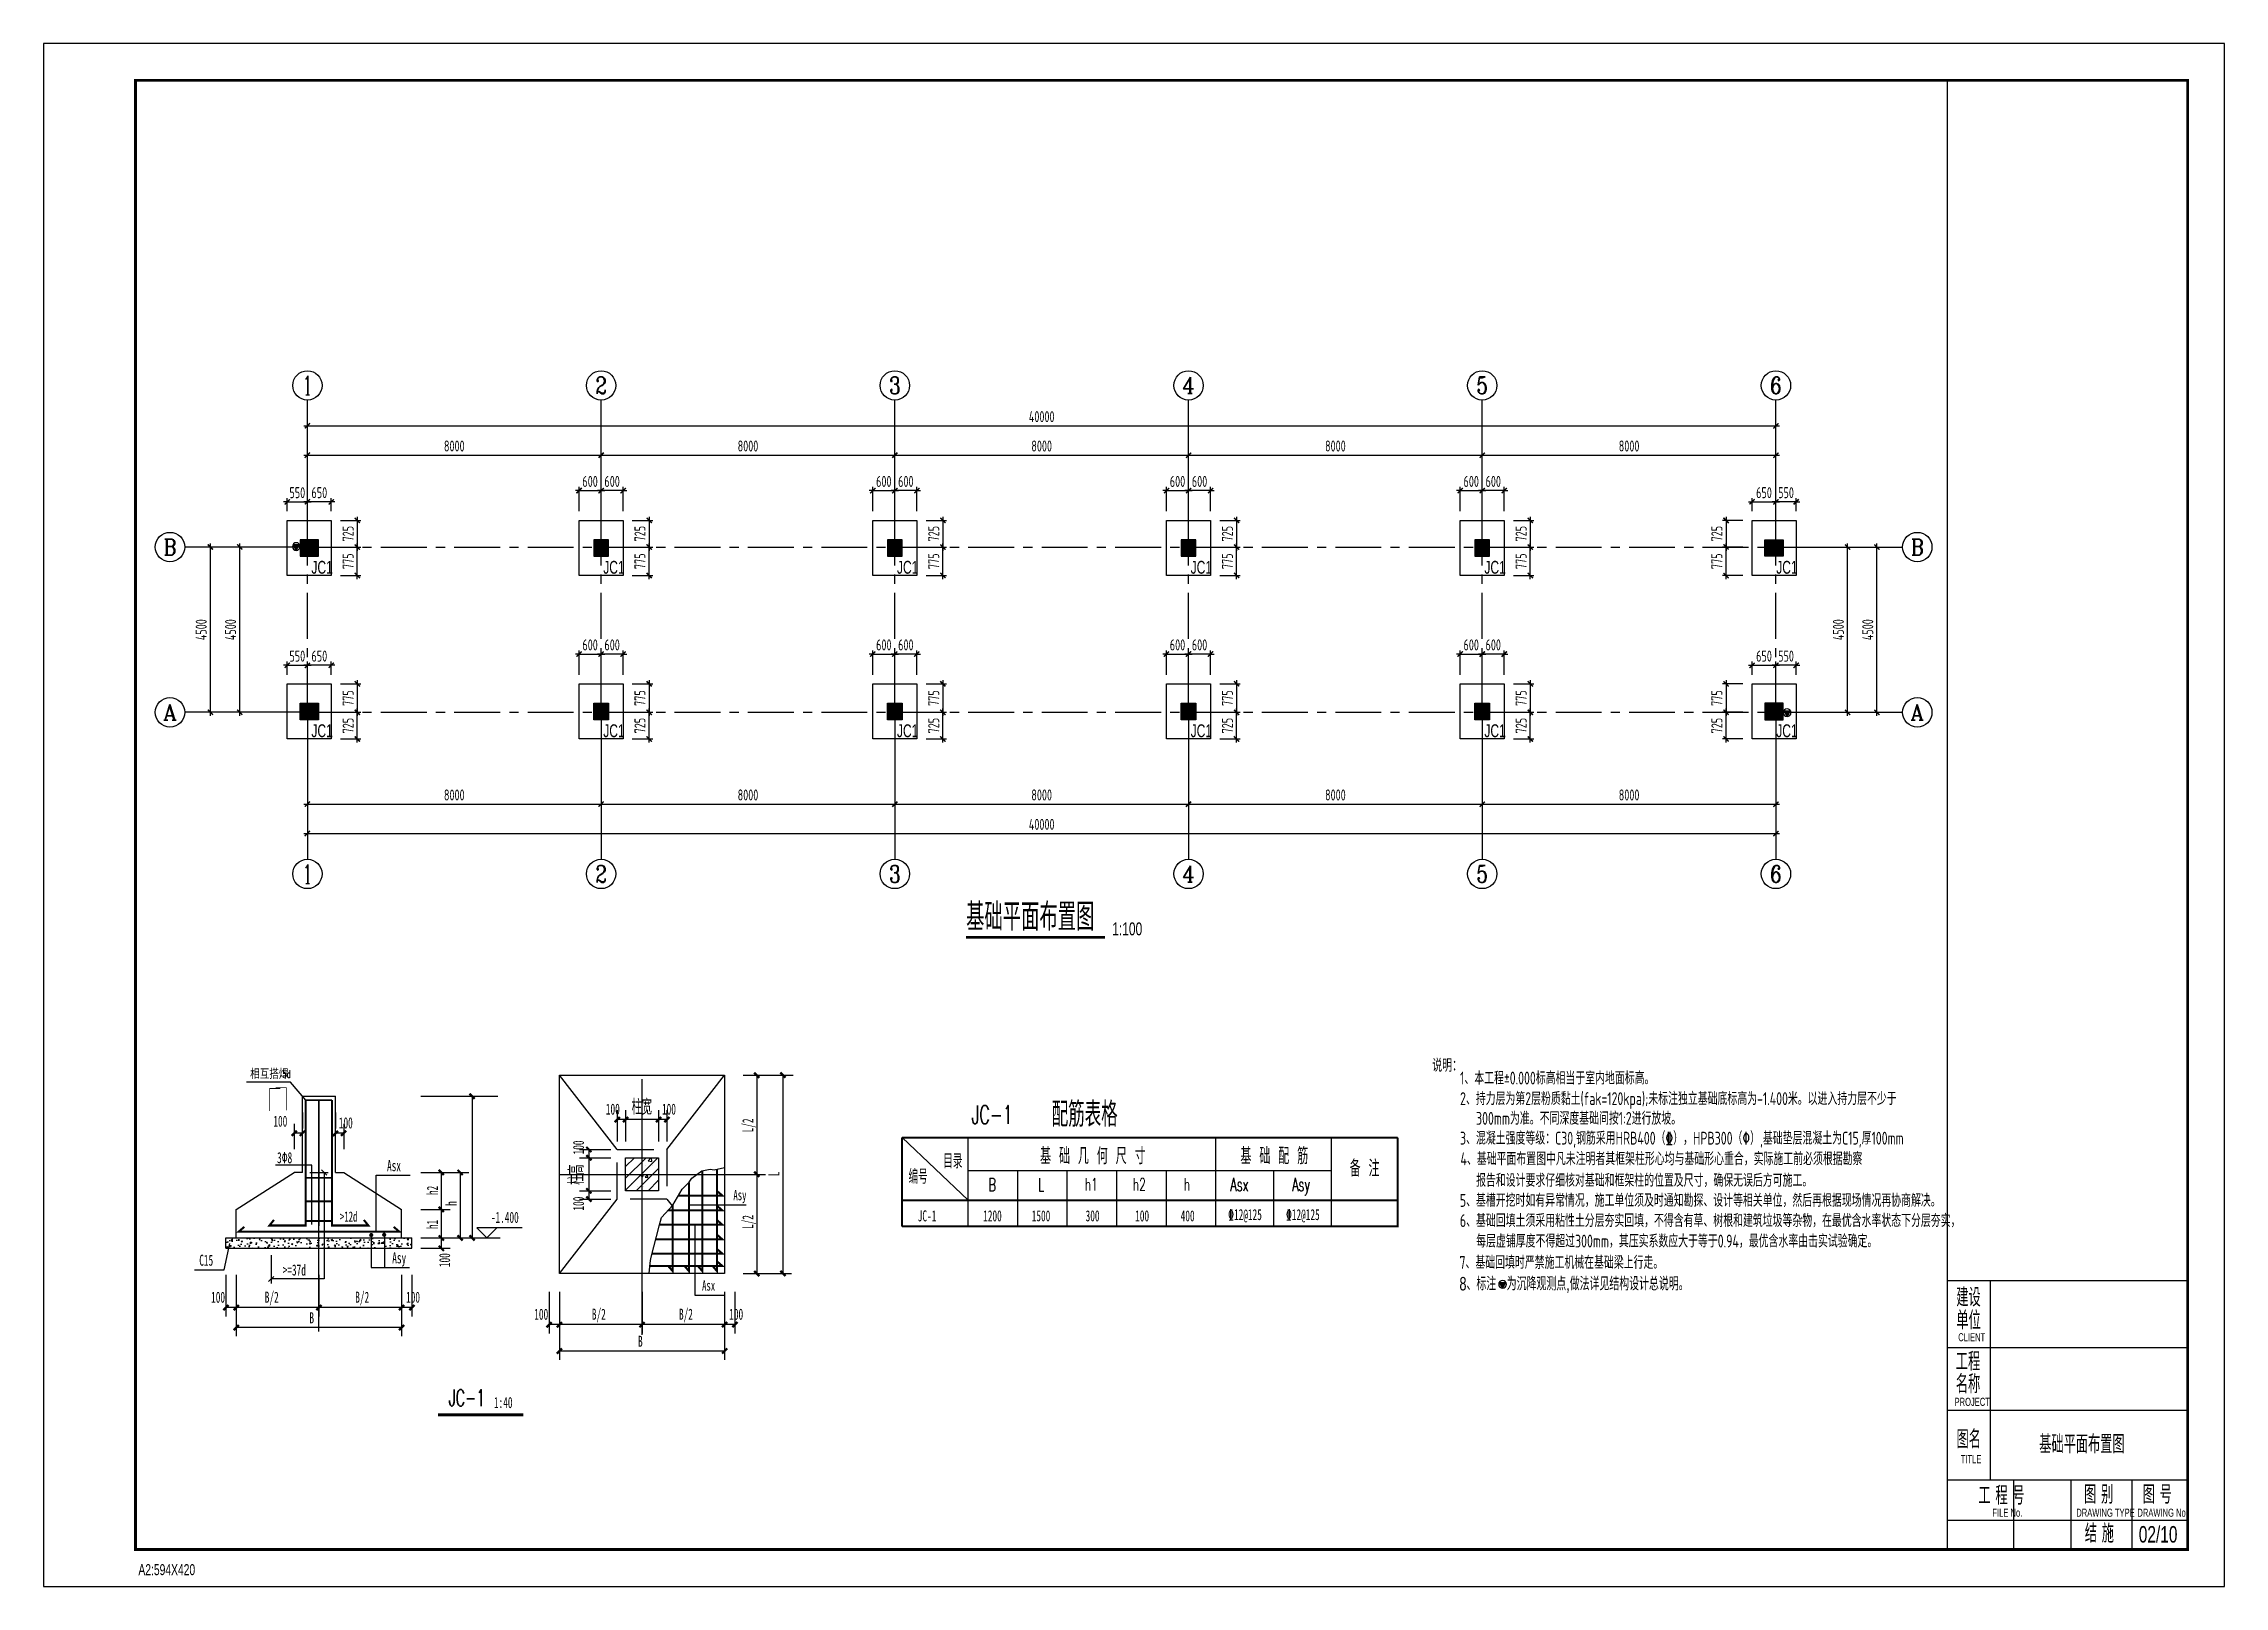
# Model space of a CAD drawing. Extents: x -544850 to 241437, y -10347 to 32059.
# Drawn here: x -416325 to -356925, y -10347 to 31653 of the extents above; entities that cross this region are included whole.
import ezdxf
from ezdxf.enums import TextEntityAlignment as Align

# ---------------------------------------------------------------- set-up
doc = ezdxf.new("R2010")
doc.units = 0
doc.header["$LTSCALE"] = 1000
for name, pattern in [('2', [11.4, 9, -0.9, 0.6, -0.9]), ('98', [0]), ('CENTER', [2, 1.25, -0.25, 0.25, -0.25]), ('DASHDOTX2', [2, 1, -0.5, 0, -0.5])]:
    doc.linetypes.add(name, pattern=pattern)
doc.layers.get('0').update_dxf_attribs({"linetype": 'CONTINUOUS'})
doc.layers.get('Defpoints').update_dxf_attribs({"linetype": 'CONTINUOUS'})
for name, color, linetype in [('100', 4, 'CONTINUOUS'), ('101', 7, '2'), ('120', 7, 'CONTINUOUS'), ('AXIS', 253, 'CENTER'), ('AXIS_DIM', 3, 'CONTINUOUS'), ('COLU', 7, 'CONTINUOUS'), ('COLU_HATCH', 251, 'CONTINUOUS'), ('DIM_SYMB', 3, 'CONTINUOUS'), ('DOTE', 1, 'CONTINUOUS'), ('PUB_DIM', 3, 'CONTINUOUS'), ('PUB_TEXT', 7, 'CONTINUOUS'), ('S_BGC', 7, 'CONTINUOUS'), ('SM文字', 2, 'CONTINUOUS'), ('SM详图边线', 7, 'CONTINUOUS'), ('TEXT', 7, 'CONTINUOUS'), ('图框(修改)', 2, 'CONTINUOUS'), ('图框(锁住)', 7, 'CONTINUOUS'), ('桩标注', 6, 'CONTINUOUS')]:
    doc.layers.add(name, color=color, linetype=linetype)
doc.layers.add('出图隐藏', color=7, linetype='CONTINUOUS', plot=False)
doc.layers.add('轴线__点划线', color=9, linetype='CONTINUOUS', lineweight=18)
doc.styles.add('_HZTXT', font='txt.shx', dxfattribs={"width": 0.8, "bigfont": 'HZTXT.shx'})
doc.styles.add('_TCH_AXIS', font='COMPLEX', dxfattribs={"bigfont": 'GBCBIG'})
doc.styles.add('_TXT', font='SIMPLEX.shx', dxfattribs={"width": 0.6})
doc.styles.add('COMPLEX', font='COMPLEX')
doc.styles.add('FS', font='romanc.shx', dxfattribs={"width": 0.7, "bigfont": 'hzdx.shx'})
doc.styles.add('TSSD_Dimension', font='tssdeng.shx', dxfattribs={"width": 0.7, "bigfont": 'hztxt.shx'})
doc.styles.add('TSSD_Label', font='Tssdeng.shx', dxfattribs={"width": 0.7, "bigfont": 'hztxt.shx'})
doc.styles.add('TSSD_Rein', font='天和字符.shx', dxfattribs={"width": 0.7, "bigfont": '天和汉字.shx'})
doc.styles.add('天和', font='天和字符.shx', dxfattribs={"width": 0.7, "bigfont": '天和汉字.shx'})
doc.styles.add('天和黑体', font='天和字符.shx', dxfattribs={"width": 0.7, "bigfont": '天和黑体.shx'})
doc.dimstyles.new('TSSD_100_100', dxfattribs={"dimtxt": 300, "dimasz": 100, "dimexe": 100, "dimexo": 250, "dimgap": 100, "dimtad": 1, "dimdec": 0, "dimzin": 0, "dimdsep": 46, "dimtxsty": 'TSSD_Dimension', "dimblk": 'ARCHTICK', "dimblk1": 'ARCHTICK', "dimblk2": 'ARCHTICK', "dimcen": 0, "dimdle": 100, "dimclrt": 7, "dimadec": 0, "dimazin": 0, "dimtfac": 1, "dimtdec": 0, "dimtix": 1, "dimtmove": 2, "dimatfit": 3, "dimldrblk": 'ARCHTICK', "dimfxl": 0, "dimtolj": 1, "dimtzin": 0, "dimarcsym": 0})

msp = doc.modelspace()

# ---------------------------------------------------------------- texts
for s, height, style, width, p in [('相互搭焊', 255.68, '_HZTXT', 0.85, (-410698.7, 3468.9)), ('5d', 204.55, '_TXT', 0.584375, (-409816.2, 3497.1)), ('JC-1', 506.25, 'COMPLEX', 0.62, (-391048.5, 2241.4)), ('配筋表格', 675, 'FS', 0.7, (-388864.8, 2165.3)), ('目录', 393.75, 'FS', 0.7, (-391821.6, 1033.1)), ('基 础 几 何 尺 寸', 450, 'FS', 0.7, (-389183.9, 1144.7)), ('基 础 配 筋', 450, 'FS', 0.7, (-383726.8, 1144.7)), ('备 注', 450, 'FS', 0.7, (-380751.2, 808.1)), ('编号', 393.75, 'FS', 0.7, (-392765.9, 610.4)), ('B', 360, 'COMPLEX', 0.62, (-390588.2, 408.3)), ('L', 360, 'COMPLEX', 0.62, (-389238.2, 408.3)), ('h1', 337.5, 'COMPLEX', 0.62, (-387964.1, 426.9)), ('h2', 337.5, 'COMPLEX', 0.62, (-386652.8, 426.9)), ('h', 337.5, 'COMPLEX', 0.62, (-385263.3, 426.9)), ('Asx', 360, 'COMPLEX', 0.62, (-384002.1, 414.8)), ('Asy', 360, 'COMPLEX', 0.62, (-382319.5, 414.8)), ('JC-1', 450, 'COMPLEX', 0.62, (-405290.1, -5439.2))]:
    msp.add_text(s, height=height, dxfattribs=dict(style=style, width=width)).set_placement(p)
at = {"width": 0.62}
for s, height, p in [('100', 300, (-410067.2, 2167)), ('100', 300, (-408284.2, 2121.9)), ('100', 300, (-401010.7, 2495.3)), ('100', 300, (-399482.3, 2495.3)), ('3%%1308', 300, (-409966.4, 1172.9)), ('Asx', 300, (-406970.9, 955.8)), ('Asy', 281.25, (-397537.1, 165.2)), ('>12d', 281.25, (-408254.1, -420.1)), ('-1.400', 300, (-404142.7, -450.8)), ('JC-1', 300, (-392516.2, -411)), ('1200', 300, (-390733.5, -409.5)), ('1500', 300, (-389410.4, -409.5)), ('300', 300, (-387943.3, -409.5)), ('100', 300, (-386593.3, -409.5)), ('400', 300, (-385353.9, -409.5)), ('%%13212@125', 300, (-384060.8, -376.1)), ('%%13212@125', 300, (-382485.8, -376.1)), ('C15', 300, (-412086, -1617.5)), ('>=37d', 300, (-409814.3, -1884.3)), ('Asy', 300, (-406829.4, -1553.2)), ('100', 300, (-411762.6, -2624.7)), ('B/2', 300, (-410301.2, -2624.7)), ('B/2', 300, (-407836.8, -2624.7)), ('100', 300, (-406452.3, -2624.7)), ('Asx', 281.25, (-398389.8, -2295.8)), ('B', 300, (-409085.2, -3185.9)), ('100', 300, (-402960.7, -3087.8)), ('B/2', 300, (-401392.2, -3087.8)), ('B/2', 300, (-399019.2, -3087.8)), ('100', 300, (-397650.4, -3087.8)), ('B', 300, (-400134.8, -3825)), ('1:40', 300, (-404059.1, -5491.9))]:
    msp.add_text(s, height=height, dxfattribs=at).set_placement(p)
for s, p in [('L/2', (-396994.2, 2012)), ('100', (-401607, 1412.1)), ('L', (-396282.2, 817.6)), ('100', (-401607, -116.3)), ('h1', (-405587.2, -620.7)), ('L/2', (-396994.2, -617.5)), ('100', (-405252.5, -1656.6))]:
    msp.add_text(s, height=300, rotation=90, dxfattribs=at).set_placement(p)
at = {"layer": 'AXIS_DIM', "style": '_TCH_AXIS'}
for s, height, p, p2 in [('1', 514.7, (-409250, 22090.7), (-409029.4, 22090.7)), ('2', 465.9, (-401295, 22115.1), (-400984.4, 22115.1)), ('3', 465.9, (-393295, 22115.1), (-392984.4, 22115.1)), ('5', 465.9, (-377295, 22115.1), (-376984.4, 22115.1)), ('6', 465.9, (-369295, 22115.1), (-368984.4, 22115.1)), ('4', 445.4, (-385309.4, 22125.3), (-384970, 22125.3)), ('B', 435.3, (-413059, 17730.4), (-412706.7, 17730.4)), ('B', 435.3, (-365465.5, 17730.4), (-365113.2, 17730.4)), ('A', 425.2, (-413065.1, 13235.5), (-412700.6, 13235.5)), ('A', 425.2, (-365471.6, 13235.5), (-365107.1, 13235.5)), ('1', 514.7, (-409250, 8790.7), (-409029.4, 8790.7)), ('2', 465.9, (-401295, 8815.1), (-400984.4, 8815.1)), ('3', 465.9, (-393295, 8815.1), (-392984.4, 8815.1)), ('4', 445.4, (-385309.4, 8825.3), (-384970, 8825.3)), ('5', 465.9, (-377295, 8815.1), (-376984.4, 8815.1)), ('6', 465.9, (-369295, 8815.1), (-368984.4, 8815.1))]:
    msp.add_text(s, height=height, dxfattribs=at).set_placement(p, p2, align=Align.FIT)
at = {"layer": 'PUB_DIM', "width": 0.62}
for s, p in [('h2', (-405587.2, 306.2)), ('h', (-405073.7, 12.7))]:
    msp.add_text(s, height=300, rotation=90, dxfattribs=at).set_placement(p)
at = {"layer": 'PUB_TEXT', "style": '天和', "width": 0.7}
for s, height, p in [('基础平面布置图', 750.42, (-391197.7, 7502.5, -525.1)), ('1:100', 350.19, (-387220.4, 7377.7, -487.5)), ('基础平面布置图', 500, (-361969.3, -6725.4))]:
    msp.add_text(s, height=height, dxfattribs=at).set_placement(p)
at = {"layer": 'S_BGC', "style": 'FS', "width": 0.7}
msp.add_text('柱宽', height=416.25, dxfattribs=at).set_placement((-400308.7, 2495.3))
msp.add_text('柱高', height=416.25, rotation=90, dxfattribs=at).set_placement((-401607, 585.7))
at = {"layer": 'TEXT', "style": 'TSSD_Rein', "width": 0.7}
for p in [(-409031.2, 17221.4), (-401081.2, 17221.4), (-393081.2, 17221.4), (-385081.2, 17221.4), (-377081.2, 17221.4), (-369131.2, 17221.4), (-409031.2, 12771.4), (-401081.2, 12771.4), (-393081.2, 12771.4), (-385081.2, 12771.4), (-377081.2, 12771.4), (-369131.2, 12771.4)]:
    msp.add_text('JC1', height=349.75, dxfattribs=at).set_placement(p)
at = {"layer": 'TEXT', "color": 6, "style": 'TSSD_Label', "width": 0.7}
for s, p in [('说明：', (-378499.9, 3662.9)), ('1、本工程%%P0.000标高相当于室内地面标高。', (-377743.3, 3315.7)), ('2、持力层为第2层粉质黏土(fak=120kpa);未标注独立基础底标高为-1.400米。以进入持力层不少于', (-377743.3, 2756.1)), ('300mm为准。不同深度基础间按1:2进行放坡。', (-377307.6, 2219.2)), ('3、混凝土强度等级：C30,钢筋采用HRB400（%%132），HPB300（%%130）,基础垫层混凝土为C15,厚100mm', (-377744.6, 1679.6)), ('4、基础平面布置图中凡未注明者其框架柱形心均与基础形心重合，实际施工前必须根据勘察', (-377732.5, 1118)), ('报告和设计要求仔细核对基础和框架柱的位置及尺寸，确保无误后方可施工。', (-377307, 530.2)), ('5、基槽开挖时如有异常情况，施工单位须及时通知勘探、设计等相关单位，然后再根据现场情况再协商解决。', (-377749.5, -14.8)), ('6、基础回填土须采用粘性土分层夯实回填，不得含有草、树根和建筑垃圾等杂物，在最优含水率状态下分层夯实，', (-377747.9, -564.3)), ('每层虚铺厚度不得超过300mm，其压实系数应大于等于0.94，最优含水率由击实试验确定。', (-377304.1, -1122.1)), ('7、基础回填时严禁施工机械在基础梁上行走。', (-377758.7, -1703.9))]:
    msp.add_text(s, height=349.75, dxfattribs=at).set_placement(p)
at = {"layer": '图框(修改)', "linetype": 'Continuous', "style": '天和', "width": 0.7}
msp.add_text('02/10', height=450, dxfattribs=at).set_placement((-359257.2, -9155.6))
at = {"layer": '桩标注', "color": 6, "style": 'TSSD_Rein', "width": 0.7}
msp.add_text('8、标注   为沉降观测点,做法详见结构设计总说明。', height=367.238, dxfattribs=at).set_placement((-377760.4, -2291.2))

# ---------------------------------------------------------------- blocks, each defined once
blk = doc.blocks.new('_ArchTick')
at = {"color": 0, "linetype": 'ByBlock', "const_width": 0.4}
blk.add_lwpolyline([(-0.71, -0.71), (0.71, 0.71)], dxfattribs=at)
blk = doc.blocks.new('*D295')
at = {"layer": 'AXIS_DIM', "color": 0, "lineweight": -2, "transparency": 16777216}
for p, q in [((-368890, 17948), (-366289, 17948)), ((-366389, 13348), (-366389, 18048)), ((-368890, 13448), (-366289, 13448))]:
    blk.add_line(p, q, dxfattribs=at)
at = {"layer": 'Defpoints', "color": 0, "transparency": 16777216}
for p in [(-369140, 17948), (-366389, 17948), (-369140, 13448)]:
    blk.add_point(p, dxfattribs=at)
at = {"layer": 'AXIS_DIM', "color": 0, "lineweight": -2, "transparency": 16777216, "xscale": 100, "yscale": 100, "zscale": 100}
for p, rotation in [((-366389, 17948), 90), ((-366389, 13448), 270)]:
    blk.add_blockref('_ArchTick', p, dxfattribs=dict(at, rotation=rotation))
at = {"layer": 'AXIS_DIM', "color": 7, "transparency": 16777216, "insert": (-366639, 15698), "char_height": 300, "attachment_point": 5, "rotation": 90, "style": 'TSSD_Dimension'}
blk.add_mtext('\\A1;4500', dxfattribs=at)
blk = doc.blocks.new('*D296')
at = {"layer": 'AXIS_DIM', "color": 0, "lineweight": -2, "transparency": 16777216}
for p, q in [((-368890, 17948), (-367089, 17948)), ((-367189, 13348), (-367189, 18048)), ((-368890, 13448), (-367089, 13448))]:
    blk.add_line(p, q, dxfattribs=at)
at = {"layer": 'Defpoints', "color": 0, "transparency": 16777216}
for p in [(-369140, 17948), (-367189, 17948), (-369140, 13448)]:
    blk.add_point(p, dxfattribs=at)
at = {"layer": 'AXIS_DIM', "color": 0, "lineweight": -2, "transparency": 16777216, "xscale": 100, "yscale": 100, "zscale": 100}
for p, rotation in [((-367189, 17948), 90), ((-367189, 13448), 270)]:
    blk.add_blockref('_ArchTick', p, dxfattribs=dict(at, rotation=rotation))
at = {"layer": 'AXIS_DIM', "color": 7, "transparency": 16777216, "insert": (-367439, 15698), "char_height": 300, "attachment_point": 5, "rotation": 90, "style": 'TSSD_Dimension'}
blk.add_mtext('\\A1;4500', dxfattribs=at)
blk = doc.blocks.new('*D297')
at = {"layer": 'AXIS_DIM', "color": 0, "lineweight": -2, "transparency": 16777216}
for p, q in [((-409240, 21248), (-369040, 21248)), ((-409140, 18198), (-409140, 21348)), ((-369140, 18198), (-369140, 21348))]:
    blk.add_line(p, q, dxfattribs=at)
at = {"layer": 'Defpoints', "color": 0, "transparency": 16777216}
for p in [(-369140, 21248), (-409140, 17948), (-369140, 17948)]:
    blk.add_point(p, dxfattribs=at)
at = {"layer": 'AXIS_DIM', "color": 0, "lineweight": -2, "transparency": 16777216, "xscale": 100, "yscale": 100, "zscale": 100, "rotation": 180}
blk.add_blockref('_ArchTick', (-409140, 21248), dxfattribs=at)
at = {"layer": 'AXIS_DIM', "color": 0, "lineweight": -2, "transparency": 16777216, "xscale": 100, "yscale": 100, "zscale": 100}
blk.add_blockref('_ArchTick', (-369140, 21248), dxfattribs=at)
at = {"layer": 'AXIS_DIM', "color": 7, "transparency": 16777216, "insert": (-389140, 21498), "char_height": 300, "attachment_point": 5, "style": 'TSSD_Dimension'}
blk.add_mtext('\\A1;40000', dxfattribs=at)
blk = doc.blocks.new('*D298')
at = {"layer": 'AXIS_DIM', "color": 0, "lineweight": -2, "transparency": 16777216}
for p, q in [((-409240, 20448), (-401040, 20448)), ((-409140, 18198), (-409140, 20548)), ((-401140, 18198), (-401140, 20548))]:
    blk.add_line(p, q, dxfattribs=at)
at = {"layer": 'Defpoints', "color": 0, "transparency": 16777216}
for p in [(-401140, 20448), (-409140, 17948), (-401140, 17948)]:
    blk.add_point(p, dxfattribs=at)
at = {"layer": 'AXIS_DIM', "color": 0, "lineweight": -2, "transparency": 16777216, "xscale": 100, "yscale": 100, "zscale": 100, "rotation": 180}
blk.add_blockref('_ArchTick', (-409140, 20448), dxfattribs=at)
at = {"layer": 'AXIS_DIM', "color": 0, "lineweight": -2, "transparency": 16777216, "xscale": 100, "yscale": 100, "zscale": 100}
blk.add_blockref('_ArchTick', (-401140, 20448), dxfattribs=at)
at = {"layer": 'AXIS_DIM', "color": 7, "transparency": 16777216, "insert": (-405140, 20698), "char_height": 300, "attachment_point": 5, "style": 'TSSD_Dimension'}
blk.add_mtext('\\A1;8000', dxfattribs=at)
blk = doc.blocks.new('*D299')
at = {"layer": 'AXIS_DIM', "color": 0, "lineweight": -2, "transparency": 16777216}
for p, q in [((-401240, 20448), (-393040, 20448)), ((-401140, 18198), (-401140, 20548)), ((-393140, 18198), (-393140, 20548))]:
    blk.add_line(p, q, dxfattribs=at)
at = {"layer": 'Defpoints', "color": 0, "transparency": 16777216}
for p in [(-393140, 20448), (-401140, 17948), (-393140, 17948)]:
    blk.add_point(p, dxfattribs=at)
at = {"layer": 'AXIS_DIM', "color": 0, "lineweight": -2, "transparency": 16777216, "xscale": 100, "yscale": 100, "zscale": 100, "rotation": 180}
blk.add_blockref('_ArchTick', (-401140, 20448), dxfattribs=at)
at = {"layer": 'AXIS_DIM', "color": 0, "lineweight": -2, "transparency": 16777216, "xscale": 100, "yscale": 100, "zscale": 100}
blk.add_blockref('_ArchTick', (-393140, 20448), dxfattribs=at)
at = {"layer": 'AXIS_DIM', "color": 7, "transparency": 16777216, "insert": (-397140, 20698), "char_height": 300, "attachment_point": 5, "style": 'TSSD_Dimension'}
blk.add_mtext('\\A1;8000', dxfattribs=at)
blk = doc.blocks.new('*D300')
at = {"layer": 'AXIS_DIM', "color": 0, "lineweight": -2, "transparency": 16777216}
for p, q in [((-393240, 20448), (-385040, 20448)), ((-393140, 18198), (-393140, 20548)), ((-385140, 18198), (-385140, 20548))]:
    blk.add_line(p, q, dxfattribs=at)
at = {"layer": 'Defpoints', "color": 0, "transparency": 16777216}
for p in [(-385140, 20448), (-393140, 17948), (-385140, 17948)]:
    blk.add_point(p, dxfattribs=at)
at = {"layer": 'AXIS_DIM', "color": 0, "lineweight": -2, "transparency": 16777216, "xscale": 100, "yscale": 100, "zscale": 100, "rotation": 180}
blk.add_blockref('_ArchTick', (-393140, 20448), dxfattribs=at)
at = {"layer": 'AXIS_DIM', "color": 0, "lineweight": -2, "transparency": 16777216, "xscale": 100, "yscale": 100, "zscale": 100}
blk.add_blockref('_ArchTick', (-385140, 20448), dxfattribs=at)
at = {"layer": 'AXIS_DIM', "color": 7, "transparency": 16777216, "insert": (-389140, 20698), "char_height": 300, "attachment_point": 5, "style": 'TSSD_Dimension'}
blk.add_mtext('\\A1;8000', dxfattribs=at)
blk = doc.blocks.new('*D301')
at = {"layer": 'AXIS_DIM', "color": 0, "lineweight": -2, "transparency": 16777216}
for p, q in [((-385240, 20448), (-377040, 20448)), ((-385140, 18198), (-385140, 20548)), ((-377140, 18198), (-377140, 20548))]:
    blk.add_line(p, q, dxfattribs=at)
at = {"layer": 'Defpoints', "color": 0, "transparency": 16777216}
for p in [(-377140, 20448), (-385140, 17948), (-377140, 17948)]:
    blk.add_point(p, dxfattribs=at)
at = {"layer": 'AXIS_DIM', "color": 0, "lineweight": -2, "transparency": 16777216, "xscale": 100, "yscale": 100, "zscale": 100, "rotation": 180}
blk.add_blockref('_ArchTick', (-385140, 20448), dxfattribs=at)
at = {"layer": 'AXIS_DIM', "color": 0, "lineweight": -2, "transparency": 16777216, "xscale": 100, "yscale": 100, "zscale": 100}
blk.add_blockref('_ArchTick', (-377140, 20448), dxfattribs=at)
at = {"layer": 'AXIS_DIM', "color": 7, "transparency": 16777216, "insert": (-381140, 20698), "char_height": 300, "attachment_point": 5, "style": 'TSSD_Dimension'}
blk.add_mtext('\\A1;8000', dxfattribs=at)
blk = doc.blocks.new('*D302')
at = {"layer": 'AXIS_DIM', "color": 0, "lineweight": -2, "transparency": 16777216}
for p, q in [((-377240, 20448), (-369040, 20448)), ((-377140, 18198), (-377140, 20548)), ((-369140, 18198), (-369140, 20548))]:
    blk.add_line(p, q, dxfattribs=at)
at = {"layer": 'Defpoints', "color": 0, "transparency": 16777216}
for p in [(-369140, 20448), (-377140, 17948), (-369140, 17948)]:
    blk.add_point(p, dxfattribs=at)
at = {"layer": 'AXIS_DIM', "color": 0, "lineweight": -2, "transparency": 16777216, "xscale": 100, "yscale": 100, "zscale": 100, "rotation": 180}
blk.add_blockref('_ArchTick', (-377140, 20448), dxfattribs=at)
at = {"layer": 'AXIS_DIM', "color": 0, "lineweight": -2, "transparency": 16777216, "xscale": 100, "yscale": 100, "zscale": 100}
blk.add_blockref('_ArchTick', (-369140, 20448), dxfattribs=at)
at = {"layer": 'AXIS_DIM', "color": 7, "transparency": 16777216, "insert": (-373140, 20698), "char_height": 300, "attachment_point": 5, "style": 'TSSD_Dimension'}
blk.add_mtext('\\A1;8000', dxfattribs=at)
blk = doc.blocks.new('*D303')
at = {"layer": 'AXIS_DIM', "color": 0, "lineweight": -2, "transparency": 16777216}
for p, q in [((-409140, 13198), (-409140, 10848)), ((-401140, 13198), (-401140, 10848)), ((-409240, 10948), (-401040, 10948))]:
    blk.add_line(p, q, dxfattribs=at)
at = {"layer": 'Defpoints', "color": 0, "transparency": 16777216}
for p in [(-409140, 13448), (-401140, 13448), (-401140, 10948)]:
    blk.add_point(p, dxfattribs=at)
at = {"layer": 'AXIS_DIM', "color": 0, "lineweight": -2, "transparency": 16777216, "xscale": 100, "yscale": 100, "zscale": 100, "rotation": 180}
blk.add_blockref('_ArchTick', (-409140, 10948), dxfattribs=at)
at = {"layer": 'AXIS_DIM', "color": 0, "lineweight": -2, "transparency": 16777216, "xscale": 100, "yscale": 100, "zscale": 100}
blk.add_blockref('_ArchTick', (-401140, 10948), dxfattribs=at)
at = {"layer": 'AXIS_DIM', "color": 7, "transparency": 16777216, "insert": (-405140, 11198), "char_height": 300, "attachment_point": 5, "style": 'TSSD_Dimension'}
blk.add_mtext('\\A1;8000', dxfattribs=at)
blk = doc.blocks.new('*D304')
at = {"layer": 'AXIS_DIM', "color": 0, "lineweight": -2, "transparency": 16777216}
for p, q in [((-401140, 13198), (-401140, 10848)), ((-393140, 13198), (-393140, 10848)), ((-401240, 10948), (-393040, 10948))]:
    blk.add_line(p, q, dxfattribs=at)
at = {"layer": 'Defpoints', "color": 0, "transparency": 16777216}
for p in [(-401140, 13448), (-393140, 13448), (-393140, 10948)]:
    blk.add_point(p, dxfattribs=at)
at = {"layer": 'AXIS_DIM', "color": 0, "lineweight": -2, "transparency": 16777216, "xscale": 100, "yscale": 100, "zscale": 100, "rotation": 180}
blk.add_blockref('_ArchTick', (-401140, 10948), dxfattribs=at)
at = {"layer": 'AXIS_DIM', "color": 0, "lineweight": -2, "transparency": 16777216, "xscale": 100, "yscale": 100, "zscale": 100}
blk.add_blockref('_ArchTick', (-393140, 10948), dxfattribs=at)
at = {"layer": 'AXIS_DIM', "color": 7, "transparency": 16777216, "insert": (-397140, 11198), "char_height": 300, "attachment_point": 5, "style": 'TSSD_Dimension'}
blk.add_mtext('\\A1;8000', dxfattribs=at)
blk = doc.blocks.new('*D305')
at = {"layer": 'AXIS_DIM', "color": 0, "lineweight": -2, "transparency": 16777216}
for p, q in [((-393140, 13198), (-393140, 10848)), ((-385140, 13198), (-385140, 10848)), ((-393240, 10948), (-385040, 10948))]:
    blk.add_line(p, q, dxfattribs=at)
at = {"layer": 'Defpoints', "color": 0, "transparency": 16777216}
for p in [(-393140, 13448), (-385140, 13448), (-385140, 10948)]:
    blk.add_point(p, dxfattribs=at)
at = {"layer": 'AXIS_DIM', "color": 0, "lineweight": -2, "transparency": 16777216, "xscale": 100, "yscale": 100, "zscale": 100, "rotation": 180}
blk.add_blockref('_ArchTick', (-393140, 10948), dxfattribs=at)
at = {"layer": 'AXIS_DIM', "color": 0, "lineweight": -2, "transparency": 16777216, "xscale": 100, "yscale": 100, "zscale": 100}
blk.add_blockref('_ArchTick', (-385140, 10948), dxfattribs=at)
at = {"layer": 'AXIS_DIM', "color": 7, "transparency": 16777216, "insert": (-389140, 11198), "char_height": 300, "attachment_point": 5, "style": 'TSSD_Dimension'}
blk.add_mtext('\\A1;8000', dxfattribs=at)
blk = doc.blocks.new('*D306')
at = {"layer": 'AXIS_DIM', "color": 0, "lineweight": -2, "transparency": 16777216}
for p, q in [((-385140, 13198), (-385140, 10848)), ((-377140, 13198), (-377140, 10848)), ((-385240, 10948), (-377040, 10948))]:
    blk.add_line(p, q, dxfattribs=at)
at = {"layer": 'Defpoints', "color": 0, "transparency": 16777216}
for p in [(-385140, 13448), (-377140, 13448), (-377140, 10948)]:
    blk.add_point(p, dxfattribs=at)
at = {"layer": 'AXIS_DIM', "color": 0, "lineweight": -2, "transparency": 16777216, "xscale": 100, "yscale": 100, "zscale": 100, "rotation": 180}
blk.add_blockref('_ArchTick', (-385140, 10948), dxfattribs=at)
at = {"layer": 'AXIS_DIM', "color": 0, "lineweight": -2, "transparency": 16777216, "xscale": 100, "yscale": 100, "zscale": 100}
blk.add_blockref('_ArchTick', (-377140, 10948), dxfattribs=at)
at = {"layer": 'AXIS_DIM', "color": 7, "transparency": 16777216, "insert": (-381140, 11198), "char_height": 300, "attachment_point": 5, "style": 'TSSD_Dimension'}
blk.add_mtext('\\A1;8000', dxfattribs=at)
blk = doc.blocks.new('*D307')
at = {"layer": 'AXIS_DIM', "color": 0, "lineweight": -2, "transparency": 16777216}
for p, q in [((-377140, 13198), (-377140, 10848)), ((-369140, 13198), (-369140, 10848)), ((-377240, 10948), (-369040, 10948))]:
    blk.add_line(p, q, dxfattribs=at)
at = {"layer": 'Defpoints', "color": 0, "transparency": 16777216}
for p in [(-377140, 13448), (-369140, 13448), (-369140, 10948)]:
    blk.add_point(p, dxfattribs=at)
at = {"layer": 'AXIS_DIM', "color": 0, "lineweight": -2, "transparency": 16777216, "xscale": 100, "yscale": 100, "zscale": 100, "rotation": 180}
blk.add_blockref('_ArchTick', (-377140, 10948), dxfattribs=at)
at = {"layer": 'AXIS_DIM', "color": 0, "lineweight": -2, "transparency": 16777216, "xscale": 100, "yscale": 100, "zscale": 100}
blk.add_blockref('_ArchTick', (-369140, 10948), dxfattribs=at)
at = {"layer": 'AXIS_DIM', "color": 7, "transparency": 16777216, "insert": (-373140, 11198), "char_height": 300, "attachment_point": 5, "style": 'TSSD_Dimension'}
blk.add_mtext('\\A1;8000', dxfattribs=at)
blk = doc.blocks.new('*D308')
at = {"layer": 'AXIS_DIM', "color": 0, "lineweight": -2, "transparency": 16777216}
for p, q in [((-409140, 13198), (-409140, 10048)), ((-369140, 13198), (-369140, 10048)), ((-409240, 10148), (-369040, 10148))]:
    blk.add_line(p, q, dxfattribs=at)
at = {"layer": 'Defpoints', "color": 0, "transparency": 16777216}
for p in [(-409140, 13448), (-369140, 13448), (-369140, 10148)]:
    blk.add_point(p, dxfattribs=at)
at = {"layer": 'AXIS_DIM', "color": 0, "lineweight": -2, "transparency": 16777216, "xscale": 100, "yscale": 100, "zscale": 100, "rotation": 180}
blk.add_blockref('_ArchTick', (-409140, 10148), dxfattribs=at)
at = {"layer": 'AXIS_DIM', "color": 0, "lineweight": -2, "transparency": 16777216, "xscale": 100, "yscale": 100, "zscale": 100}
blk.add_blockref('_ArchTick', (-369140, 10148), dxfattribs=at)
at = {"layer": 'AXIS_DIM', "color": 7, "transparency": 16777216, "insert": (-389140, 10398), "char_height": 300, "attachment_point": 5, "style": 'TSSD_Dimension'}
blk.add_mtext('\\A1;40000', dxfattribs=at)
blk = doc.blocks.new('*D309')
at = {"layer": 'AXIS_DIM', "color": 0, "lineweight": -2, "transparency": 16777216}
for p, q in [((-409390, 17948), (-411083, 17948)), ((-410983, 13348), (-410983, 18048)), ((-409390, 13448), (-411083, 13448))]:
    blk.add_line(p, q, dxfattribs=at)
at = {"layer": 'Defpoints', "color": 0, "transparency": 16777216}
for p in [(-410983, 17948), (-409140, 17948), (-409140, 13448)]:
    blk.add_point(p, dxfattribs=at)
at = {"layer": 'AXIS_DIM', "color": 0, "lineweight": -2, "transparency": 16777216, "xscale": 100, "yscale": 100, "zscale": 100}
for p, rotation in [((-410983, 17948), 90), ((-410983, 13448), 270)]:
    blk.add_blockref('_ArchTick', p, dxfattribs=dict(at, rotation=rotation))
at = {"layer": 'AXIS_DIM', "color": 7, "transparency": 16777216, "insert": (-411233, 15698), "char_height": 300, "attachment_point": 5, "rotation": 90, "style": 'TSSD_Dimension'}
blk.add_mtext('\\A1;4500', dxfattribs=at)
blk = doc.blocks.new('*D310')
at = {"layer": 'AXIS_DIM', "color": 0, "lineweight": -2, "transparency": 16777216}
for p, q in [((-409390, 17948), (-411883, 17948)), ((-411783, 13348), (-411783, 18048)), ((-409390, 13448), (-411883, 13448))]:
    blk.add_line(p, q, dxfattribs=at)
at = {"layer": 'Defpoints', "color": 0, "transparency": 16777216}
for p in [(-411783, 17948), (-409140, 17948), (-409140, 13448)]:
    blk.add_point(p, dxfattribs=at)
at = {"layer": 'AXIS_DIM', "color": 0, "lineweight": -2, "transparency": 16777216, "xscale": 100, "yscale": 100, "zscale": 100}
for p, rotation in [((-411783, 17948), 90), ((-411783, 13448), 270)]:
    blk.add_blockref('_ArchTick', p, dxfattribs=dict(at, rotation=rotation))
at = {"layer": 'AXIS_DIM', "color": 7, "transparency": 16777216, "insert": (-412033, 15698), "char_height": 300, "attachment_point": 5, "rotation": 90, "style": 'TSSD_Dimension'}
blk.add_mtext('\\A1;4500', dxfattribs=at)
blk = doc.blocks.new('*X311')
at = {"layer": '120', "color": 0}
for p, q in [((65535, 83347), (66313, 84126)), ((65535, 83630), (66031, 84126)), ((65535, 83912), (65748, 84126)), ((65993, 84106), (65993, 84106)), ((66082, 84053), (66151, 84126)), ((66082, 84053), (66171, 84039)), ((66171, 84039), (66160, 84126)), ((65672, 83501), (65672, 83501)), ((65796, 83326), (66335, 83864)), ((65815, 83429), (65815, 83429)), ((65902, 83702), (65972, 83729)), ((65902, 83702), (65952, 83669)), ((65923, 83533), (65923, 83533)), ((65935, 83895), (65935, 83895)), ((65943, 83658), (65943, 83658)), ((65952, 83669), (65972, 83729)), ((65969, 83441), (65969, 83441)), ((65981, 83774), (65981, 83774)), ((66009, 83940), (66009, 83940)), ((66014, 83654), (66063, 83711)), ((66014, 83654), (66074, 83649)), ((66074, 83648), (66063, 83711)), ((66079, 83326), (66335, 83581)), ((66183, 83438), (66183, 83438)), ((66186, 83928), (66186, 83928)), ((66301, 83583), (66301, 83583)), ((65600, 83338), (65600, 83338))]:
    blk.add_line(p, q, dxfattribs=at)
blk = doc.blocks.new('沉降观测')
at = {"layer": 'SM文字'}
for p, q in [((0, 0), (-182, 315)), ((182, 315), (-182, 315)), ((182, 315), (0, 0))]:
    blk.add_line(p, q, dxfattribs=at)
blk.add_circle((0, 210), 210, dxfattribs=at)
blk.add_solid([(-182, 315), (0, 0), (182, 315)], dxfattribs=at)
blk = doc.blocks.new('FDTERTER')
at = {"layer": '出图隐藏', "linetype": 'Continuous'}
blk.add_line((53642, 2888), (53642, 988), dxfattribs=at)
at = {"layer": '图框(锁住)', "color": 3, "linetype": 'Continuous'}
for p, q in [((59385, 41988), (-15, 41988)), ((-15, 41988), (-15, -12)), ((59385, -12), (59385, 41988)), ((53001, 8311), (53001, 2888)), ((51836, 6488), (58385, 6488)), ((51836, 4788), (58385, 4788)), ((55203, 2888), (55203, 988)), ((56864, 2888), (56864, 988)), ((51836, 1788), (58385, 1788)), ((51836, 988), (58385, 988)), ((-15, -12), (59385, -12))]:
    blk.add_line(p, q, dxfattribs=at)
at = {"layer": '图框(锁住)', "linetype": 'Continuous'}
for p, q in [((51836, 40988), (51836, 988)), ((51836, 8311), (58385, 8311)), ((51836, 2888), (58385, 2888))]:
    blk.add_line(p, q, dxfattribs=at)
at = {"layer": '图框(锁住)', "linetype": 'Continuous', "const_width": 80}
blk.add_lwpolyline([(58385, 39888), (58385, 40988), (2485, 40988), (2485, 988), (58385, 988)], close=True, dxfattribs=at)
at = {"layer": '图框(锁住)', "linetype": 'Continuous', "const_width": 35}
blk.add_lwpolyline([(51836, 988), (51836, 40988)], dxfattribs=at)
at = {"layer": '图框(修改)', "linetype": 'Continuous', "style": '天和', "width": 0.7}
blk.add_text('结 施', height=500, dxfattribs=at).set_placement((55582, 1179))
at = {"layer": '图框(锁住)', "color": 3, "linetype": 'Continuous', "width": 0.7}
for s, height, style, p in [('建设', 500, '天和', (52084, 7607)), ('单位', 500, '天和', (52084, 6980)), ('CLIENT', 220, '天和黑体', (52136, 6660)), ('工程', 500, '天和', (52070, 5859)), ('名称', 500, '天和', (52070, 5245)), ('PROJECT', 220, '天和黑体', (52036, 4901)), ('图名', 500, '天和', (52090, 3741)), ('TITLE', 220, '天和黑体', (52204, 3341)), ('工 程 号', 500, '天和', (52686, 2211)), ('图 别', 500, '天和', (55563, 2238)), ('图 号', 500, '天和', (57159, 2238)), ('FILE No.', 220, '天和黑体', (53068, 1883)), ('DRAWING TYPE', 220, '天和黑体', (55351, 1883)), ('DRAWING No.', 220, '天和黑体', (57016, 1883)), ('A2:594X420', 300, '天和', (2567, 292))]:
    blk.add_text(s, height=height, dxfattribs=dict(at, style=style)).set_placement(p)
blk = doc.blocks.new('*D383')
at = {"layer": 'AXIS_DIM', "color": 0, "lineweight": -2, "transparency": 16777216}
for p, q in [((-409690, 14728), (-409790, 14728)), ((-409690, 14473), (-409690, 14828)), ((-409690, 14728), (-409140, 14728)), ((-409140, 14473), (-409140, 14828)), ((-409140, 14728), (-409040, 14728))]:
    blk.add_line(p, q, dxfattribs=at)
at = {"layer": 'Defpoints', "color": 0, "transparency": 16777216}
for p in [(-409140, 14728), (-409690, 14223), (-409140, 14223)]:
    blk.add_point(p, dxfattribs=at)
at = {"layer": 'AXIS_DIM', "color": 0, "lineweight": -2, "transparency": 16777216, "xscale": 100, "yscale": 100, "zscale": 100}
blk.add_blockref('_ArchTick', (-409690, 14728), dxfattribs=at)
at = {"layer": 'AXIS_DIM', "color": 0, "lineweight": -2, "transparency": 16777216, "xscale": 100, "yscale": 100, "zscale": 100, "rotation": 180}
blk.add_blockref('_ArchTick', (-409140, 14728), dxfattribs=at)
at = {"layer": 'AXIS_DIM', "color": 7, "transparency": 16777216, "insert": (-409415, 14978), "char_height": 300, "attachment_point": 5, "style": 'TSSD_Dimension'}
blk.add_mtext('\\A1;550', dxfattribs=at)
blk = doc.blocks.new('*D384')
at = {"layer": 'AXIS_DIM', "color": 0, "lineweight": -2, "transparency": 16777216}
for p, q in [((-408390, 14728), (-409240, 14728)), ((-409140, 14473), (-409140, 14828)), ((-408490, 14473), (-408490, 14828))]:
    blk.add_line(p, q, dxfattribs=at)
at = {"layer": 'Defpoints', "color": 0, "transparency": 16777216}
for p in [(-409140, 14728), (-409140, 14223), (-408490, 14223)]:
    blk.add_point(p, dxfattribs=at)
at = {"layer": 'AXIS_DIM', "color": 0, "lineweight": -2, "transparency": 16777216, "xscale": 100, "yscale": 100, "zscale": 100, "rotation": 180}
blk.add_blockref('_ArchTick', (-409140, 14728), dxfattribs=at)
at = {"layer": 'AXIS_DIM', "color": 0, "lineweight": -2, "transparency": 16777216, "xscale": 100, "yscale": 100, "zscale": 100}
blk.add_blockref('_ArchTick', (-408490, 14728), dxfattribs=at)
at = {"layer": 'AXIS_DIM', "color": 7, "transparency": 16777216, "insert": (-408815, 14978), "char_height": 300, "attachment_point": 5, "style": 'TSSD_Dimension'}
blk.add_mtext('\\A1;650', dxfattribs=at)
blk = doc.blocks.new('*D385')
at = {"layer": 'AXIS_DIM', "color": 0, "lineweight": -2, "transparency": 16777216}
for p, q in [((-408240, 13448), (-407681, 13448)), ((-407781, 12623), (-407781, 13548)), ((-408240, 12723), (-407681, 12723))]:
    blk.add_line(p, q, dxfattribs=at)
at = {"layer": 'Defpoints', "color": 0, "transparency": 16777216}
for p in [(-408490, 13448), (-407781, 13448), (-408490, 12723)]:
    blk.add_point(p, dxfattribs=at)
at = {"layer": 'AXIS_DIM', "color": 0, "lineweight": -2, "transparency": 16777216, "xscale": 100, "yscale": 100, "zscale": 100}
for p, rotation in [((-407781, 13448), 90), ((-407781, 12723), 270)]:
    blk.add_blockref('_ArchTick', p, dxfattribs=dict(at, rotation=rotation))
at = {"layer": 'AXIS_DIM', "color": 7, "transparency": 16777216, "insert": (-408031, 13086), "char_height": 300, "attachment_point": 5, "rotation": 90, "style": 'TSSD_Dimension'}
blk.add_mtext('\\A1;725', dxfattribs=at)
blk = doc.blocks.new('*D386')
at = {"layer": 'AXIS_DIM', "color": 0, "lineweight": -2, "transparency": 16777216}
for p, q in [((-407781, 14323), (-407781, 13348)), ((-408240, 14223), (-407681, 14223)), ((-408240, 13448), (-407681, 13448))]:
    blk.add_line(p, q, dxfattribs=at)
at = {"layer": 'Defpoints', "color": 0, "transparency": 16777216}
for p in [(-408490, 14223), (-408490, 13448), (-407781, 13448)]:
    blk.add_point(p, dxfattribs=at)
at = {"layer": 'AXIS_DIM', "color": 0, "lineweight": -2, "transparency": 16777216, "xscale": 100, "yscale": 100, "zscale": 100}
for p, rotation in [((-407781, 14223), 90), ((-407781, 13448), 270)]:
    blk.add_blockref('_ArchTick', p, dxfattribs=dict(at, rotation=rotation))
at = {"layer": 'AXIS_DIM', "color": 7, "transparency": 16777216, "insert": (-408031, 13836), "char_height": 300, "attachment_point": 5, "rotation": 90, "style": 'TSSD_Dimension'}
blk.add_mtext('\\A1;775', dxfattribs=at)
blk = doc.blocks.new('*D387')
at = {"layer": 'AXIS_DIM', "color": 0, "lineweight": -2, "transparency": 16777216}
for p, q in [((-400290, 13448), (-399731, 13448)), ((-399831, 12623), (-399831, 13548)), ((-400290, 12723), (-399731, 12723))]:
    blk.add_line(p, q, dxfattribs=at)
at = {"layer": 'Defpoints', "color": 0, "transparency": 16777216}
for p in [(-400540, 13448), (-399831, 13448), (-400540, 12723)]:
    blk.add_point(p, dxfattribs=at)
at = {"layer": 'AXIS_DIM', "color": 0, "lineweight": -2, "transparency": 16777216, "xscale": 100, "yscale": 100, "zscale": 100}
for p, rotation in [((-399831, 13448), 90), ((-399831, 12723), 270)]:
    blk.add_blockref('_ArchTick', p, dxfattribs=dict(at, rotation=rotation))
at = {"layer": 'AXIS_DIM', "color": 7, "transparency": 16777216, "insert": (-400081, 13086), "char_height": 300, "attachment_point": 5, "rotation": 90, "style": 'TSSD_Dimension'}
blk.add_mtext('\\A1;725', dxfattribs=at)
blk = doc.blocks.new('*D388')
at = {"layer": 'AXIS_DIM', "color": 0, "lineweight": -2, "transparency": 16777216}
for p, q in [((-399831, 14323), (-399831, 13348)), ((-400290, 14223), (-399731, 14223)), ((-400290, 13448), (-399731, 13448))]:
    blk.add_line(p, q, dxfattribs=at)
at = {"layer": 'Defpoints', "color": 0, "transparency": 16777216}
for p in [(-400540, 14223), (-400540, 13448), (-399831, 13448)]:
    blk.add_point(p, dxfattribs=at)
at = {"layer": 'AXIS_DIM', "color": 0, "lineweight": -2, "transparency": 16777216, "xscale": 100, "yscale": 100, "zscale": 100}
for p, rotation in [((-399831, 14223), 90), ((-399831, 13448), 270)]:
    blk.add_blockref('_ArchTick', p, dxfattribs=dict(at, rotation=rotation))
at = {"layer": 'AXIS_DIM', "color": 7, "transparency": 16777216, "insert": (-400081, 13836), "char_height": 300, "attachment_point": 5, "rotation": 90, "style": 'TSSD_Dimension'}
blk.add_mtext('\\A1;775', dxfattribs=at)
blk = doc.blocks.new('*D389')
at = {"layer": 'AXIS_DIM', "color": 0, "lineweight": -2, "transparency": 16777216}
for p, q in [((-392290, 13448), (-391731, 13448)), ((-391831, 12623), (-391831, 13548)), ((-392290, 12723), (-391731, 12723))]:
    blk.add_line(p, q, dxfattribs=at)
at = {"layer": 'Defpoints', "color": 0, "transparency": 16777216}
for p in [(-392540, 13448), (-391831, 13448), (-392540, 12723)]:
    blk.add_point(p, dxfattribs=at)
at = {"layer": 'AXIS_DIM', "color": 0, "lineweight": -2, "transparency": 16777216, "xscale": 100, "yscale": 100, "zscale": 100}
for p, rotation in [((-391831, 13448), 90), ((-391831, 12723), 270)]:
    blk.add_blockref('_ArchTick', p, dxfattribs=dict(at, rotation=rotation))
at = {"layer": 'AXIS_DIM', "color": 7, "transparency": 16777216, "insert": (-392081, 13086), "char_height": 300, "attachment_point": 5, "rotation": 90, "style": 'TSSD_Dimension'}
blk.add_mtext('\\A1;725', dxfattribs=at)
blk = doc.blocks.new('*D390')
at = {"layer": 'AXIS_DIM', "color": 0, "lineweight": -2, "transparency": 16777216}
for p, q in [((-391831, 14323), (-391831, 13348)), ((-392290, 14223), (-391731, 14223)), ((-392290, 13448), (-391731, 13448))]:
    blk.add_line(p, q, dxfattribs=at)
at = {"layer": 'Defpoints', "color": 0, "transparency": 16777216}
for p in [(-392540, 14223), (-392540, 13448), (-391831, 13448)]:
    blk.add_point(p, dxfattribs=at)
at = {"layer": 'AXIS_DIM', "color": 0, "lineweight": -2, "transparency": 16777216, "xscale": 100, "yscale": 100, "zscale": 100}
for p, rotation in [((-391831, 14223), 90), ((-391831, 13448), 270)]:
    blk.add_blockref('_ArchTick', p, dxfattribs=dict(at, rotation=rotation))
at = {"layer": 'AXIS_DIM', "color": 7, "transparency": 16777216, "insert": (-392081, 13836), "char_height": 300, "attachment_point": 5, "rotation": 90, "style": 'TSSD_Dimension'}
blk.add_mtext('\\A1;775', dxfattribs=at)
blk = doc.blocks.new('*D391')
at = {"layer": 'AXIS_DIM', "color": 0, "lineweight": -2, "transparency": 16777216}
for p, q in [((-384290, 13448), (-383731, 13448)), ((-383831, 12623), (-383831, 13548)), ((-384290, 12723), (-383731, 12723))]:
    blk.add_line(p, q, dxfattribs=at)
at = {"layer": 'Defpoints', "color": 0, "transparency": 16777216}
for p in [(-384540, 13448), (-383831, 13448), (-384540, 12723)]:
    blk.add_point(p, dxfattribs=at)
at = {"layer": 'AXIS_DIM', "color": 0, "lineweight": -2, "transparency": 16777216, "xscale": 100, "yscale": 100, "zscale": 100}
for p, rotation in [((-383831, 13448), 90), ((-383831, 12723), 270)]:
    blk.add_blockref('_ArchTick', p, dxfattribs=dict(at, rotation=rotation))
at = {"layer": 'AXIS_DIM', "color": 7, "transparency": 16777216, "insert": (-384081, 13086), "char_height": 300, "attachment_point": 5, "rotation": 90, "style": 'TSSD_Dimension'}
blk.add_mtext('\\A1;725', dxfattribs=at)
blk = doc.blocks.new('*D392')
at = {"layer": 'AXIS_DIM', "color": 0, "lineweight": -2, "transparency": 16777216}
for p, q in [((-383831, 14323), (-383831, 13348)), ((-384290, 14223), (-383731, 14223)), ((-384290, 13448), (-383731, 13448))]:
    blk.add_line(p, q, dxfattribs=at)
at = {"layer": 'Defpoints', "color": 0, "transparency": 16777216}
for p in [(-384540, 14223), (-384540, 13448), (-383831, 13448)]:
    blk.add_point(p, dxfattribs=at)
at = {"layer": 'AXIS_DIM', "color": 0, "lineweight": -2, "transparency": 16777216, "xscale": 100, "yscale": 100, "zscale": 100}
for p, rotation in [((-383831, 14223), 90), ((-383831, 13448), 270)]:
    blk.add_blockref('_ArchTick', p, dxfattribs=dict(at, rotation=rotation))
at = {"layer": 'AXIS_DIM', "color": 7, "transparency": 16777216, "insert": (-384081, 13836), "char_height": 300, "attachment_point": 5, "rotation": 90, "style": 'TSSD_Dimension'}
blk.add_mtext('\\A1;775', dxfattribs=at)
blk = doc.blocks.new('*D393')
at = {"layer": 'AXIS_DIM', "color": 0, "lineweight": -2, "transparency": 16777216}
for p, q in [((-376290, 13448), (-375731, 13448)), ((-375831, 12623), (-375831, 13548)), ((-376290, 12723), (-375731, 12723))]:
    blk.add_line(p, q, dxfattribs=at)
at = {"layer": 'Defpoints', "color": 0, "transparency": 16777216}
for p in [(-376540, 13448), (-375831, 13448), (-376540, 12723)]:
    blk.add_point(p, dxfattribs=at)
at = {"layer": 'AXIS_DIM', "color": 0, "lineweight": -2, "transparency": 16777216, "xscale": 100, "yscale": 100, "zscale": 100}
for p, rotation in [((-375831, 13448), 90), ((-375831, 12723), 270)]:
    blk.add_blockref('_ArchTick', p, dxfattribs=dict(at, rotation=rotation))
at = {"layer": 'AXIS_DIM', "color": 7, "transparency": 16777216, "insert": (-376081, 13086), "char_height": 300, "attachment_point": 5, "rotation": 90, "style": 'TSSD_Dimension'}
blk.add_mtext('\\A1;725', dxfattribs=at)
blk = doc.blocks.new('*D394')
at = {"layer": 'AXIS_DIM', "color": 0, "lineweight": -2, "transparency": 16777216}
for p, q in [((-375831, 14323), (-375831, 13348)), ((-376290, 14223), (-375731, 14223)), ((-376290, 13448), (-375731, 13448))]:
    blk.add_line(p, q, dxfattribs=at)
at = {"layer": 'Defpoints', "color": 0, "transparency": 16777216}
for p in [(-376540, 14223), (-376540, 13448), (-375831, 13448)]:
    blk.add_point(p, dxfattribs=at)
at = {"layer": 'AXIS_DIM', "color": 0, "lineweight": -2, "transparency": 16777216, "xscale": 100, "yscale": 100, "zscale": 100}
for p, rotation in [((-375831, 14223), 90), ((-375831, 13448), 270)]:
    blk.add_blockref('_ArchTick', p, dxfattribs=dict(at, rotation=rotation))
at = {"layer": 'AXIS_DIM', "color": 7, "transparency": 16777216, "insert": (-376081, 13836), "char_height": 300, "attachment_point": 5, "rotation": 90, "style": 'TSSD_Dimension'}
blk.add_mtext('\\A1;775', dxfattribs=at)
blk = doc.blocks.new('*D395')
at = {"layer": 'AXIS_DIM', "color": 0, "lineweight": -2, "transparency": 16777216}
for p, q in [((-370040, 13448), (-370598, 13448)), ((-370498, 12623), (-370498, 13548)), ((-370040, 12723), (-370598, 12723))]:
    blk.add_line(p, q, dxfattribs=at)
at = {"layer": 'Defpoints', "color": 0, "transparency": 16777216}
for p in [(-370498, 13448), (-369790, 13448), (-369790, 12723)]:
    blk.add_point(p, dxfattribs=at)
at = {"layer": 'AXIS_DIM', "color": 0, "lineweight": -2, "transparency": 16777216, "xscale": 100, "yscale": 100, "zscale": 100}
for p, rotation in [((-370498, 13448), 90), ((-370498, 12723), 270)]:
    blk.add_blockref('_ArchTick', p, dxfattribs=dict(at, rotation=rotation))
at = {"layer": 'AXIS_DIM', "color": 7, "transparency": 16777216, "insert": (-370748, 13086), "char_height": 300, "attachment_point": 5, "rotation": 90, "style": 'TSSD_Dimension'}
blk.add_mtext('\\A1;725', dxfattribs=at)
blk = doc.blocks.new('*D396')
at = {"layer": 'AXIS_DIM', "color": 0, "lineweight": -2, "transparency": 16777216}
for p, q in [((-370498, 14323), (-370498, 13348)), ((-370040, 14223), (-370598, 14223)), ((-370040, 13448), (-370598, 13448))]:
    blk.add_line(p, q, dxfattribs=at)
at = {"layer": 'Defpoints', "color": 0, "transparency": 16777216}
for p in [(-369790, 14223), (-370498, 13448), (-369790, 13448)]:
    blk.add_point(p, dxfattribs=at)
at = {"layer": 'AXIS_DIM', "color": 0, "lineweight": -2, "transparency": 16777216, "xscale": 100, "yscale": 100, "zscale": 100}
for p, rotation in [((-370498, 14223), 90), ((-370498, 13448), 270)]:
    blk.add_blockref('_ArchTick', p, dxfattribs=dict(at, rotation=rotation))
at = {"layer": 'AXIS_DIM', "color": 7, "transparency": 16777216, "insert": (-370748, 13836), "char_height": 300, "attachment_point": 5, "rotation": 90, "style": 'TSSD_Dimension'}
blk.add_mtext('\\A1;775', dxfattribs=at)
blk = doc.blocks.new('*D397')
at = {"layer": 'AXIS_DIM', "color": 0, "lineweight": -2, "transparency": 16777216}
for p, q in [((-401740, 15034), (-401840, 15034)), ((-401740, 14473), (-401740, 15134)), ((-401740, 15034), (-401140, 15034)), ((-401140, 14473), (-401140, 15134)), ((-401140, 15034), (-401040, 15034))]:
    blk.add_line(p, q, dxfattribs=at)
at = {"layer": 'Defpoints', "color": 0, "transparency": 16777216}
for p in [(-401140, 15034), (-401740, 14223), (-401140, 14223)]:
    blk.add_point(p, dxfattribs=at)
at = {"layer": 'AXIS_DIM', "color": 0, "lineweight": -2, "transparency": 16777216, "xscale": 100, "yscale": 100, "zscale": 100}
blk.add_blockref('_ArchTick', (-401740, 15034), dxfattribs=at)
at = {"layer": 'AXIS_DIM', "color": 0, "lineweight": -2, "transparency": 16777216, "xscale": 100, "yscale": 100, "zscale": 100, "rotation": 180}
blk.add_blockref('_ArchTick', (-401140, 15034), dxfattribs=at)
at = {"layer": 'AXIS_DIM', "color": 7, "transparency": 16777216, "insert": (-401440, 15284), "char_height": 300, "attachment_point": 5, "style": 'TSSD_Dimension'}
blk.add_mtext('\\A1;600', dxfattribs=at)
blk = doc.blocks.new('*D398')
at = {"layer": 'AXIS_DIM', "color": 0, "lineweight": -2, "transparency": 16777216}
for p, q in [((-401140, 15034), (-401240, 15034)), ((-401140, 14473), (-401140, 15134)), ((-400540, 15034), (-401140, 15034)), ((-400540, 14473), (-400540, 15134)), ((-400540, 15034), (-400440, 15034))]:
    blk.add_line(p, q, dxfattribs=at)
at = {"layer": 'Defpoints', "color": 0, "transparency": 16777216}
for p in [(-401140, 15034), (-401140, 14223), (-400540, 14223)]:
    blk.add_point(p, dxfattribs=at)
at = {"layer": 'AXIS_DIM', "color": 0, "lineweight": -2, "transparency": 16777216, "xscale": 100, "yscale": 100, "zscale": 100}
blk.add_blockref('_ArchTick', (-401140, 15034), dxfattribs=at)
at = {"layer": 'AXIS_DIM', "color": 0, "lineweight": -2, "transparency": 16777216, "xscale": 100, "yscale": 100, "zscale": 100, "rotation": 180}
blk.add_blockref('_ArchTick', (-400540, 15034), dxfattribs=at)
at = {"layer": 'AXIS_DIM', "color": 7, "transparency": 16777216, "insert": (-400840, 15284), "char_height": 300, "attachment_point": 5, "style": 'TSSD_Dimension'}
blk.add_mtext('\\A1;600', dxfattribs=at)
blk = doc.blocks.new('*D399')
at = {"layer": 'AXIS_DIM', "color": 0, "lineweight": -2, "transparency": 16777216}
for p, q in [((-393740, 15034), (-393840, 15034)), ((-393740, 14473), (-393740, 15134)), ((-393740, 15034), (-393140, 15034)), ((-393140, 14473), (-393140, 15134)), ((-393140, 15034), (-393040, 15034))]:
    blk.add_line(p, q, dxfattribs=at)
at = {"layer": 'Defpoints', "color": 0, "transparency": 16777216}
for p in [(-393140, 15034), (-393740, 14223), (-393140, 14223)]:
    blk.add_point(p, dxfattribs=at)
at = {"layer": 'AXIS_DIM', "color": 0, "lineweight": -2, "transparency": 16777216, "xscale": 100, "yscale": 100, "zscale": 100}
blk.add_blockref('_ArchTick', (-393740, 15034), dxfattribs=at)
at = {"layer": 'AXIS_DIM', "color": 0, "lineweight": -2, "transparency": 16777216, "xscale": 100, "yscale": 100, "zscale": 100, "rotation": 180}
blk.add_blockref('_ArchTick', (-393140, 15034), dxfattribs=at)
at = {"layer": 'AXIS_DIM', "color": 7, "transparency": 16777216, "insert": (-393440, 15284), "char_height": 300, "attachment_point": 5, "style": 'TSSD_Dimension'}
blk.add_mtext('\\A1;600', dxfattribs=at)
blk = doc.blocks.new('*D400')
at = {"layer": 'AXIS_DIM', "color": 0, "lineweight": -2, "transparency": 16777216}
for p, q in [((-393140, 15034), (-393240, 15034)), ((-393140, 14473), (-393140, 15134)), ((-392540, 15034), (-393140, 15034)), ((-392540, 14473), (-392540, 15134)), ((-392540, 15034), (-392440, 15034))]:
    blk.add_line(p, q, dxfattribs=at)
at = {"layer": 'Defpoints', "color": 0, "transparency": 16777216}
for p in [(-393140, 15034), (-393140, 14223), (-392540, 14223)]:
    blk.add_point(p, dxfattribs=at)
at = {"layer": 'AXIS_DIM', "color": 0, "lineweight": -2, "transparency": 16777216, "xscale": 100, "yscale": 100, "zscale": 100}
blk.add_blockref('_ArchTick', (-393140, 15034), dxfattribs=at)
at = {"layer": 'AXIS_DIM', "color": 0, "lineweight": -2, "transparency": 16777216, "xscale": 100, "yscale": 100, "zscale": 100, "rotation": 180}
blk.add_blockref('_ArchTick', (-392540, 15034), dxfattribs=at)
at = {"layer": 'AXIS_DIM', "color": 7, "transparency": 16777216, "insert": (-392840, 15284), "char_height": 300, "attachment_point": 5, "style": 'TSSD_Dimension'}
blk.add_mtext('\\A1;600', dxfattribs=at)
blk = doc.blocks.new('*D401')
at = {"layer": 'AXIS_DIM', "color": 0, "lineweight": -2, "transparency": 16777216}
for p, q in [((-385740, 15034), (-385840, 15034)), ((-385740, 14473), (-385740, 15134)), ((-385740, 15034), (-385140, 15034)), ((-385140, 14473), (-385140, 15134)), ((-385140, 15034), (-385040, 15034))]:
    blk.add_line(p, q, dxfattribs=at)
at = {"layer": 'Defpoints', "color": 0, "transparency": 16777216}
for p in [(-385140, 15034), (-385740, 14223), (-385140, 14223)]:
    blk.add_point(p, dxfattribs=at)
at = {"layer": 'AXIS_DIM', "color": 0, "lineweight": -2, "transparency": 16777216, "xscale": 100, "yscale": 100, "zscale": 100}
blk.add_blockref('_ArchTick', (-385740, 15034), dxfattribs=at)
at = {"layer": 'AXIS_DIM', "color": 0, "lineweight": -2, "transparency": 16777216, "xscale": 100, "yscale": 100, "zscale": 100, "rotation": 180}
blk.add_blockref('_ArchTick', (-385140, 15034), dxfattribs=at)
at = {"layer": 'AXIS_DIM', "color": 7, "transparency": 16777216, "insert": (-385440, 15284), "char_height": 300, "attachment_point": 5, "style": 'TSSD_Dimension'}
blk.add_mtext('\\A1;600', dxfattribs=at)
blk = doc.blocks.new('*D402')
at = {"layer": 'AXIS_DIM', "color": 0, "lineweight": -2, "transparency": 16777216}
for p, q in [((-385140, 15034), (-385240, 15034)), ((-385140, 14473), (-385140, 15134)), ((-384540, 15034), (-385140, 15034)), ((-384540, 14473), (-384540, 15134)), ((-384540, 15034), (-384440, 15034))]:
    blk.add_line(p, q, dxfattribs=at)
at = {"layer": 'Defpoints', "color": 0, "transparency": 16777216}
for p in [(-385140, 15034), (-385140, 14223), (-384540, 14223)]:
    blk.add_point(p, dxfattribs=at)
at = {"layer": 'AXIS_DIM', "color": 0, "lineweight": -2, "transparency": 16777216, "xscale": 100, "yscale": 100, "zscale": 100}
blk.add_blockref('_ArchTick', (-385140, 15034), dxfattribs=at)
at = {"layer": 'AXIS_DIM', "color": 0, "lineweight": -2, "transparency": 16777216, "xscale": 100, "yscale": 100, "zscale": 100, "rotation": 180}
blk.add_blockref('_ArchTick', (-384540, 15034), dxfattribs=at)
at = {"layer": 'AXIS_DIM', "color": 7, "transparency": 16777216, "insert": (-384840, 15284), "char_height": 300, "attachment_point": 5, "style": 'TSSD_Dimension'}
blk.add_mtext('\\A1;600', dxfattribs=at)
blk = doc.blocks.new('*D403')
at = {"layer": 'AXIS_DIM', "color": 0, "lineweight": -2, "transparency": 16777216}
for p, q in [((-377740, 15034), (-377840, 15034)), ((-377740, 14473), (-377740, 15134)), ((-377740, 15034), (-377140, 15034)), ((-377140, 14473), (-377140, 15134)), ((-377140, 15034), (-377040, 15034))]:
    blk.add_line(p, q, dxfattribs=at)
at = {"layer": 'Defpoints', "color": 0, "transparency": 16777216}
for p in [(-377140, 15034), (-377740, 14223), (-377140, 14223)]:
    blk.add_point(p, dxfattribs=at)
at = {"layer": 'AXIS_DIM', "color": 0, "lineweight": -2, "transparency": 16777216, "xscale": 100, "yscale": 100, "zscale": 100}
blk.add_blockref('_ArchTick', (-377740, 15034), dxfattribs=at)
at = {"layer": 'AXIS_DIM', "color": 0, "lineweight": -2, "transparency": 16777216, "xscale": 100, "yscale": 100, "zscale": 100, "rotation": 180}
blk.add_blockref('_ArchTick', (-377140, 15034), dxfattribs=at)
at = {"layer": 'AXIS_DIM', "color": 7, "transparency": 16777216, "insert": (-377440, 15284), "char_height": 300, "attachment_point": 5, "style": 'TSSD_Dimension'}
blk.add_mtext('\\A1;600', dxfattribs=at)
blk = doc.blocks.new('*D404')
at = {"layer": 'AXIS_DIM', "color": 0, "lineweight": -2, "transparency": 16777216}
for p, q in [((-377140, 15034), (-377240, 15034)), ((-377140, 14473), (-377140, 15134)), ((-376540, 15034), (-377140, 15034)), ((-376540, 14473), (-376540, 15134)), ((-376540, 15034), (-376440, 15034))]:
    blk.add_line(p, q, dxfattribs=at)
at = {"layer": 'Defpoints', "color": 0, "transparency": 16777216}
for p in [(-377140, 15034), (-377140, 14223), (-376540, 14223)]:
    blk.add_point(p, dxfattribs=at)
at = {"layer": 'AXIS_DIM', "color": 0, "lineweight": -2, "transparency": 16777216, "xscale": 100, "yscale": 100, "zscale": 100}
blk.add_blockref('_ArchTick', (-377140, 15034), dxfattribs=at)
at = {"layer": 'AXIS_DIM', "color": 0, "lineweight": -2, "transparency": 16777216, "xscale": 100, "yscale": 100, "zscale": 100, "rotation": 180}
blk.add_blockref('_ArchTick', (-376540, 15034), dxfattribs=at)
at = {"layer": 'AXIS_DIM', "color": 7, "transparency": 16777216, "insert": (-376840, 15284), "char_height": 300, "attachment_point": 5, "style": 'TSSD_Dimension'}
blk.add_mtext('\\A1;600', dxfattribs=at)
blk = doc.blocks.new('*D405')
at = {"layer": 'AXIS_DIM', "color": 0, "lineweight": -2, "transparency": 16777216}
for p, q in [((-369140, 14728), (-369240, 14728)), ((-369140, 14473), (-369140, 14828)), ((-368590, 14728), (-369140, 14728)), ((-368590, 14473), (-368590, 14828)), ((-368590, 14728), (-368490, 14728))]:
    blk.add_line(p, q, dxfattribs=at)
at = {"layer": 'Defpoints', "color": 0, "transparency": 16777216}
for p in [(-369140, 14728), (-369140, 14223), (-368590, 14223)]:
    blk.add_point(p, dxfattribs=at)
at = {"layer": 'AXIS_DIM', "color": 0, "lineweight": -2, "transparency": 16777216, "xscale": 100, "yscale": 100, "zscale": 100}
blk.add_blockref('_ArchTick', (-369140, 14728), dxfattribs=at)
at = {"layer": 'AXIS_DIM', "color": 0, "lineweight": -2, "transparency": 16777216, "xscale": 100, "yscale": 100, "zscale": 100, "rotation": 180}
blk.add_blockref('_ArchTick', (-368590, 14728), dxfattribs=at)
at = {"layer": 'AXIS_DIM', "color": 7, "transparency": 16777216, "insert": (-368865, 14978), "char_height": 300, "attachment_point": 5, "style": 'TSSD_Dimension'}
blk.add_mtext('\\A1;550', dxfattribs=at)
blk = doc.blocks.new('*D406')
at = {"layer": 'AXIS_DIM', "color": 0, "lineweight": -2, "transparency": 16777216}
for p, q in [((-369890, 14728), (-369040, 14728)), ((-369790, 14473), (-369790, 14828)), ((-369140, 14473), (-369140, 14828))]:
    blk.add_line(p, q, dxfattribs=at)
at = {"layer": 'Defpoints', "color": 0, "transparency": 16777216}
for p in [(-369140, 14728), (-369790, 14223), (-369140, 14223)]:
    blk.add_point(p, dxfattribs=at)
at = {"layer": 'AXIS_DIM', "color": 0, "lineweight": -2, "transparency": 16777216, "xscale": 100, "yscale": 100, "zscale": 100, "rotation": 180}
blk.add_blockref('_ArchTick', (-369790, 14728), dxfattribs=at)
at = {"layer": 'AXIS_DIM', "color": 0, "lineweight": -2, "transparency": 16777216, "xscale": 100, "yscale": 100, "zscale": 100}
blk.add_blockref('_ArchTick', (-369140, 14728), dxfattribs=at)
at = {"layer": 'AXIS_DIM', "color": 7, "transparency": 16777216, "insert": (-369465, 14978), "char_height": 300, "attachment_point": 5, "style": 'TSSD_Dimension'}
blk.add_mtext('\\A1;650', dxfattribs=at)
blk = doc.blocks.new('*D407')
at = {"layer": 'AXIS_DIM', "color": 0, "lineweight": -2, "transparency": 16777216}
for p, q in [((-376290, 18673), (-375731, 18673)), ((-375831, 18773), (-375831, 17848)), ((-376290, 17948), (-375731, 17948))]:
    blk.add_line(p, q, dxfattribs=at)
at = {"layer": 'Defpoints', "color": 0, "transparency": 16777216}
for p in [(-376540, 18673), (-376540, 17948), (-375831, 17948)]:
    blk.add_point(p, dxfattribs=at)
at = {"layer": 'AXIS_DIM', "color": 0, "lineweight": -2, "transparency": 16777216, "xscale": 100, "yscale": 100, "zscale": 100}
for p, rotation in [((-375831, 18673), 90), ((-375831, 17948), 270)]:
    blk.add_blockref('_ArchTick', p, dxfattribs=dict(at, rotation=rotation))
at = {"layer": 'AXIS_DIM', "color": 7, "transparency": 16777216, "insert": (-376081, 18311), "char_height": 300, "attachment_point": 5, "rotation": 90, "style": 'TSSD_Dimension'}
blk.add_mtext('\\A1;725', dxfattribs=at)
blk = doc.blocks.new('*D408')
at = {"layer": 'AXIS_DIM', "color": 0, "lineweight": -2, "transparency": 16777216}
for p, q in [((-376290, 17948), (-375731, 17948)), ((-375831, 17073), (-375831, 18048)), ((-376290, 17173), (-375731, 17173))]:
    blk.add_line(p, q, dxfattribs=at)
at = {"layer": 'Defpoints', "color": 0, "transparency": 16777216}
for p in [(-376540, 17948), (-375831, 17948), (-376540, 17173)]:
    blk.add_point(p, dxfattribs=at)
at = {"layer": 'AXIS_DIM', "color": 0, "lineweight": -2, "transparency": 16777216, "xscale": 100, "yscale": 100, "zscale": 100}
for p, rotation in [((-375831, 17948), 90), ((-375831, 17173), 270)]:
    blk.add_blockref('_ArchTick', p, dxfattribs=dict(at, rotation=rotation))
at = {"layer": 'AXIS_DIM', "color": 7, "transparency": 16777216, "insert": (-376081, 17561), "char_height": 300, "attachment_point": 5, "rotation": 90, "style": 'TSSD_Dimension'}
blk.add_mtext('\\A1;775', dxfattribs=at)
blk = doc.blocks.new('*D409')
at = {"layer": 'AXIS_DIM', "color": 0, "lineweight": -2, "transparency": 16777216}
for p, q in [((-370040, 18673), (-370598, 18673)), ((-370498, 18773), (-370498, 17848)), ((-370040, 17948), (-370598, 17948))]:
    blk.add_line(p, q, dxfattribs=at)
at = {"layer": 'Defpoints', "color": 0, "transparency": 16777216}
for p in [(-369790, 18673), (-370498, 17948), (-369790, 17948)]:
    blk.add_point(p, dxfattribs=at)
at = {"layer": 'AXIS_DIM', "color": 0, "lineweight": -2, "transparency": 16777216, "xscale": 100, "yscale": 100, "zscale": 100}
for p, rotation in [((-370498, 18673), 90), ((-370498, 17948), 270)]:
    blk.add_blockref('_ArchTick', p, dxfattribs=dict(at, rotation=rotation))
at = {"layer": 'AXIS_DIM', "color": 7, "transparency": 16777216, "insert": (-370748, 18311), "char_height": 300, "attachment_point": 5, "rotation": 90, "style": 'TSSD_Dimension'}
blk.add_mtext('\\A1;725', dxfattribs=at)
blk = doc.blocks.new('*D410')
at = {"layer": 'AXIS_DIM', "color": 0, "lineweight": -2, "transparency": 16777216}
for p, q in [((-370040, 17948), (-370598, 17948)), ((-370498, 17073), (-370498, 18048)), ((-370040, 17173), (-370598, 17173))]:
    blk.add_line(p, q, dxfattribs=at)
at = {"layer": 'Defpoints', "color": 0, "transparency": 16777216}
for p in [(-370498, 17948), (-369790, 17948), (-369790, 17173)]:
    blk.add_point(p, dxfattribs=at)
at = {"layer": 'AXIS_DIM', "color": 0, "lineweight": -2, "transparency": 16777216, "xscale": 100, "yscale": 100, "zscale": 100}
for p, rotation in [((-370498, 17948), 90), ((-370498, 17173), 270)]:
    blk.add_blockref('_ArchTick', p, dxfattribs=dict(at, rotation=rotation))
at = {"layer": 'AXIS_DIM', "color": 7, "transparency": 16777216, "insert": (-370748, 17561), "char_height": 300, "attachment_point": 5, "rotation": 90, "style": 'TSSD_Dimension'}
blk.add_mtext('\\A1;775', dxfattribs=at)
blk = doc.blocks.new('*D411')
at = {"layer": 'AXIS_DIM', "color": 0, "lineweight": -2, "transparency": 16777216}
for p, q in [((-384290, 18673), (-383731, 18673)), ((-383831, 18773), (-383831, 17848)), ((-384290, 17948), (-383731, 17948))]:
    blk.add_line(p, q, dxfattribs=at)
at = {"layer": 'Defpoints', "color": 0, "transparency": 16777216}
for p in [(-384540, 18673), (-384540, 17948), (-383831, 17948)]:
    blk.add_point(p, dxfattribs=at)
at = {"layer": 'AXIS_DIM', "color": 0, "lineweight": -2, "transparency": 16777216, "xscale": 100, "yscale": 100, "zscale": 100}
for p, rotation in [((-383831, 18673), 90), ((-383831, 17948), 270)]:
    blk.add_blockref('_ArchTick', p, dxfattribs=dict(at, rotation=rotation))
at = {"layer": 'AXIS_DIM', "color": 7, "transparency": 16777216, "insert": (-384081, 18311), "char_height": 300, "attachment_point": 5, "rotation": 90, "style": 'TSSD_Dimension'}
blk.add_mtext('\\A1;725', dxfattribs=at)
blk = doc.blocks.new('*D412')
at = {"layer": 'AXIS_DIM', "color": 0, "lineweight": -2, "transparency": 16777216}
for p, q in [((-384290, 17948), (-383731, 17948)), ((-383831, 17073), (-383831, 18048)), ((-384290, 17173), (-383731, 17173))]:
    blk.add_line(p, q, dxfattribs=at)
at = {"layer": 'Defpoints', "color": 0, "transparency": 16777216}
for p in [(-384540, 17948), (-383831, 17948), (-384540, 17173)]:
    blk.add_point(p, dxfattribs=at)
at = {"layer": 'AXIS_DIM', "color": 0, "lineweight": -2, "transparency": 16777216, "xscale": 100, "yscale": 100, "zscale": 100}
for p, rotation in [((-383831, 17948), 90), ((-383831, 17173), 270)]:
    blk.add_blockref('_ArchTick', p, dxfattribs=dict(at, rotation=rotation))
at = {"layer": 'AXIS_DIM', "color": 7, "transparency": 16777216, "insert": (-384081, 17561), "char_height": 300, "attachment_point": 5, "rotation": 90, "style": 'TSSD_Dimension'}
blk.add_mtext('\\A1;775', dxfattribs=at)
blk = doc.blocks.new('*D413')
at = {"layer": 'AXIS_DIM', "color": 0, "lineweight": -2, "transparency": 16777216}
for p, q in [((-392290, 18673), (-391731, 18673)), ((-391831, 18773), (-391831, 17848)), ((-392290, 17948), (-391731, 17948))]:
    blk.add_line(p, q, dxfattribs=at)
at = {"layer": 'Defpoints', "color": 0, "transparency": 16777216}
for p in [(-392540, 18673), (-392540, 17948), (-391831, 17948)]:
    blk.add_point(p, dxfattribs=at)
at = {"layer": 'AXIS_DIM', "color": 0, "lineweight": -2, "transparency": 16777216, "xscale": 100, "yscale": 100, "zscale": 100}
for p, rotation in [((-391831, 18673), 90), ((-391831, 17948), 270)]:
    blk.add_blockref('_ArchTick', p, dxfattribs=dict(at, rotation=rotation))
at = {"layer": 'AXIS_DIM', "color": 7, "transparency": 16777216, "insert": (-392081, 18311), "char_height": 300, "attachment_point": 5, "rotation": 90, "style": 'TSSD_Dimension'}
blk.add_mtext('\\A1;725', dxfattribs=at)
blk = doc.blocks.new('*D414')
at = {"layer": 'AXIS_DIM', "color": 0, "lineweight": -2, "transparency": 16777216}
for p, q in [((-392290, 17948), (-391731, 17948)), ((-391831, 17073), (-391831, 18048)), ((-392290, 17173), (-391731, 17173))]:
    blk.add_line(p, q, dxfattribs=at)
at = {"layer": 'Defpoints', "color": 0, "transparency": 16777216}
for p in [(-392540, 17948), (-391831, 17948), (-392540, 17173)]:
    blk.add_point(p, dxfattribs=at)
at = {"layer": 'AXIS_DIM', "color": 0, "lineweight": -2, "transparency": 16777216, "xscale": 100, "yscale": 100, "zscale": 100}
for p, rotation in [((-391831, 17948), 90), ((-391831, 17173), 270)]:
    blk.add_blockref('_ArchTick', p, dxfattribs=dict(at, rotation=rotation))
at = {"layer": 'AXIS_DIM', "color": 7, "transparency": 16777216, "insert": (-392081, 17561), "char_height": 300, "attachment_point": 5, "rotation": 90, "style": 'TSSD_Dimension'}
blk.add_mtext('\\A1;775', dxfattribs=at)
blk = doc.blocks.new('*D415')
at = {"layer": 'AXIS_DIM', "color": 0, "lineweight": -2, "transparency": 16777216}
for p, q in [((-400290, 18673), (-399731, 18673)), ((-399831, 18773), (-399831, 17848)), ((-400290, 17948), (-399731, 17948))]:
    blk.add_line(p, q, dxfattribs=at)
at = {"layer": 'Defpoints', "color": 0, "transparency": 16777216}
for p in [(-400540, 18673), (-400540, 17948), (-399831, 17948)]:
    blk.add_point(p, dxfattribs=at)
at = {"layer": 'AXIS_DIM', "color": 0, "lineweight": -2, "transparency": 16777216, "xscale": 100, "yscale": 100, "zscale": 100}
for p, rotation in [((-399831, 18673), 90), ((-399831, 17948), 270)]:
    blk.add_blockref('_ArchTick', p, dxfattribs=dict(at, rotation=rotation))
at = {"layer": 'AXIS_DIM', "color": 7, "transparency": 16777216, "insert": (-400081, 18311), "char_height": 300, "attachment_point": 5, "rotation": 90, "style": 'TSSD_Dimension'}
blk.add_mtext('\\A1;725', dxfattribs=at)
blk = doc.blocks.new('*D416')
at = {"layer": 'AXIS_DIM', "color": 0, "lineweight": -2, "transparency": 16777216}
for p, q in [((-400290, 17948), (-399731, 17948)), ((-399831, 17073), (-399831, 18048)), ((-400290, 17173), (-399731, 17173))]:
    blk.add_line(p, q, dxfattribs=at)
at = {"layer": 'Defpoints', "color": 0, "transparency": 16777216}
for p in [(-400540, 17948), (-399831, 17948), (-400540, 17173)]:
    blk.add_point(p, dxfattribs=at)
at = {"layer": 'AXIS_DIM', "color": 0, "lineweight": -2, "transparency": 16777216, "xscale": 100, "yscale": 100, "zscale": 100}
for p, rotation in [((-399831, 17948), 90), ((-399831, 17173), 270)]:
    blk.add_blockref('_ArchTick', p, dxfattribs=dict(at, rotation=rotation))
at = {"layer": 'AXIS_DIM', "color": 7, "transparency": 16777216, "insert": (-400081, 17561), "char_height": 300, "attachment_point": 5, "rotation": 90, "style": 'TSSD_Dimension'}
blk.add_mtext('\\A1;775', dxfattribs=at)
blk = doc.blocks.new('*D417')
at = {"layer": 'AXIS_DIM', "color": 0, "lineweight": -2, "transparency": 16777216}
for p, q in [((-408240, 18673), (-407681, 18673)), ((-407781, 18773), (-407781, 17848)), ((-408240, 17948), (-407681, 17948))]:
    blk.add_line(p, q, dxfattribs=at)
at = {"layer": 'Defpoints', "color": 0, "transparency": 16777216}
for p in [(-408490, 18673), (-408490, 17948), (-407781, 17948)]:
    blk.add_point(p, dxfattribs=at)
at = {"layer": 'AXIS_DIM', "color": 0, "lineweight": -2, "transparency": 16777216, "xscale": 100, "yscale": 100, "zscale": 100}
for p, rotation in [((-407781, 18673), 90), ((-407781, 17948), 270)]:
    blk.add_blockref('_ArchTick', p, dxfattribs=dict(at, rotation=rotation))
at = {"layer": 'AXIS_DIM', "color": 7, "transparency": 16777216, "insert": (-408031, 18311), "char_height": 300, "attachment_point": 5, "rotation": 90, "style": 'TSSD_Dimension'}
blk.add_mtext('\\A1;725', dxfattribs=at)
blk = doc.blocks.new('*D418')
at = {"layer": 'AXIS_DIM', "color": 0, "lineweight": -2, "transparency": 16777216}
for p, q in [((-408240, 17948), (-407681, 17948)), ((-407781, 17073), (-407781, 18048)), ((-408240, 17173), (-407681, 17173))]:
    blk.add_line(p, q, dxfattribs=at)
at = {"layer": 'Defpoints', "color": 0, "transparency": 16777216}
for p in [(-408490, 17948), (-407781, 17948), (-408490, 17173)]:
    blk.add_point(p, dxfattribs=at)
at = {"layer": 'AXIS_DIM', "color": 0, "lineweight": -2, "transparency": 16777216, "xscale": 100, "yscale": 100, "zscale": 100}
for p, rotation in [((-407781, 17948), 90), ((-407781, 17173), 270)]:
    blk.add_blockref('_ArchTick', p, dxfattribs=dict(at, rotation=rotation))
at = {"layer": 'AXIS_DIM', "color": 7, "transparency": 16777216, "insert": (-408031, 17561), "char_height": 300, "attachment_point": 5, "rotation": 90, "style": 'TSSD_Dimension'}
blk.add_mtext('\\A1;775', dxfattribs=at)
blk = doc.blocks.new('*D419')
at = {"layer": 'AXIS_DIM', "color": 0, "lineweight": -2, "transparency": 16777216}
for p, q in [((-369140, 19178), (-369240, 19178)), ((-369140, 18923), (-369140, 19278)), ((-368590, 19178), (-369140, 19178)), ((-368590, 18923), (-368590, 19278)), ((-368590, 19178), (-368490, 19178))]:
    blk.add_line(p, q, dxfattribs=at)
at = {"layer": 'Defpoints', "color": 0, "transparency": 16777216}
for p in [(-369140, 19178), (-369140, 18673), (-368590, 18673)]:
    blk.add_point(p, dxfattribs=at)
at = {"layer": 'AXIS_DIM', "color": 0, "lineweight": -2, "transparency": 16777216, "xscale": 100, "yscale": 100, "zscale": 100}
blk.add_blockref('_ArchTick', (-369140, 19178), dxfattribs=at)
at = {"layer": 'AXIS_DIM', "color": 0, "lineweight": -2, "transparency": 16777216, "xscale": 100, "yscale": 100, "zscale": 100, "rotation": 180}
blk.add_blockref('_ArchTick', (-368590, 19178), dxfattribs=at)
at = {"layer": 'AXIS_DIM', "color": 7, "transparency": 16777216, "insert": (-368865, 19428), "char_height": 300, "attachment_point": 5, "style": 'TSSD_Dimension'}
blk.add_mtext('\\A1;550', dxfattribs=at)
blk = doc.blocks.new('*D420')
at = {"layer": 'AXIS_DIM', "color": 0, "lineweight": -2, "transparency": 16777216}
for p, q in [((-369890, 19178), (-369040, 19178)), ((-369790, 18923), (-369790, 19278)), ((-369140, 18923), (-369140, 19278))]:
    blk.add_line(p, q, dxfattribs=at)
at = {"layer": 'Defpoints', "color": 0, "transparency": 16777216}
for p in [(-369140, 19178), (-369790, 18673), (-369140, 18673)]:
    blk.add_point(p, dxfattribs=at)
at = {"layer": 'AXIS_DIM', "color": 0, "lineweight": -2, "transparency": 16777216, "xscale": 100, "yscale": 100, "zscale": 100, "rotation": 180}
blk.add_blockref('_ArchTick', (-369790, 19178), dxfattribs=at)
at = {"layer": 'AXIS_DIM', "color": 0, "lineweight": -2, "transparency": 16777216, "xscale": 100, "yscale": 100, "zscale": 100}
blk.add_blockref('_ArchTick', (-369140, 19178), dxfattribs=at)
at = {"layer": 'AXIS_DIM', "color": 7, "transparency": 16777216, "insert": (-369465, 19428), "char_height": 300, "attachment_point": 5, "style": 'TSSD_Dimension'}
blk.add_mtext('\\A1;650', dxfattribs=at)
blk = doc.blocks.new('*D421')
at = {"layer": 'AXIS_DIM', "color": 0, "lineweight": -2, "transparency": 16777216}
for p, q in [((-377740, 19484), (-377840, 19484)), ((-377740, 18923), (-377740, 19584)), ((-377740, 19484), (-377140, 19484)), ((-377140, 18923), (-377140, 19584)), ((-377140, 19484), (-377040, 19484))]:
    blk.add_line(p, q, dxfattribs=at)
at = {"layer": 'Defpoints', "color": 0, "transparency": 16777216}
for p in [(-377140, 19484), (-377740, 18673), (-377140, 18673)]:
    blk.add_point(p, dxfattribs=at)
at = {"layer": 'AXIS_DIM', "color": 0, "lineweight": -2, "transparency": 16777216, "xscale": 100, "yscale": 100, "zscale": 100}
blk.add_blockref('_ArchTick', (-377740, 19484), dxfattribs=at)
at = {"layer": 'AXIS_DIM', "color": 0, "lineweight": -2, "transparency": 16777216, "xscale": 100, "yscale": 100, "zscale": 100, "rotation": 180}
blk.add_blockref('_ArchTick', (-377140, 19484), dxfattribs=at)
at = {"layer": 'AXIS_DIM', "color": 7, "transparency": 16777216, "insert": (-377440, 19734), "char_height": 300, "attachment_point": 5, "style": 'TSSD_Dimension'}
blk.add_mtext('\\A1;600', dxfattribs=at)
blk = doc.blocks.new('*D422')
at = {"layer": 'AXIS_DIM', "color": 0, "lineweight": -2, "transparency": 16777216}
for p, q in [((-377140, 19484), (-377240, 19484)), ((-377140, 18923), (-377140, 19584)), ((-376540, 19484), (-377140, 19484)), ((-376540, 18923), (-376540, 19584)), ((-376540, 19484), (-376440, 19484))]:
    blk.add_line(p, q, dxfattribs=at)
at = {"layer": 'Defpoints', "color": 0, "transparency": 16777216}
for p in [(-377140, 19484), (-377140, 18673), (-376540, 18673)]:
    blk.add_point(p, dxfattribs=at)
at = {"layer": 'AXIS_DIM', "color": 0, "lineweight": -2, "transparency": 16777216, "xscale": 100, "yscale": 100, "zscale": 100}
blk.add_blockref('_ArchTick', (-377140, 19484), dxfattribs=at)
at = {"layer": 'AXIS_DIM', "color": 0, "lineweight": -2, "transparency": 16777216, "xscale": 100, "yscale": 100, "zscale": 100, "rotation": 180}
blk.add_blockref('_ArchTick', (-376540, 19484), dxfattribs=at)
at = {"layer": 'AXIS_DIM', "color": 7, "transparency": 16777216, "insert": (-376840, 19734), "char_height": 300, "attachment_point": 5, "style": 'TSSD_Dimension'}
blk.add_mtext('\\A1;600', dxfattribs=at)
blk = doc.blocks.new('*D423')
at = {"layer": 'AXIS_DIM', "color": 0, "lineweight": -2, "transparency": 16777216}
for p, q in [((-409690, 19178), (-409790, 19178)), ((-409690, 18923), (-409690, 19278)), ((-409690, 19178), (-409140, 19178)), ((-409140, 18923), (-409140, 19278)), ((-409140, 19178), (-409040, 19178))]:
    blk.add_line(p, q, dxfattribs=at)
at = {"layer": 'Defpoints', "color": 0, "transparency": 16777216}
for p in [(-409140, 19178), (-409690, 18673), (-409140, 18673)]:
    blk.add_point(p, dxfattribs=at)
at = {"layer": 'AXIS_DIM', "color": 0, "lineweight": -2, "transparency": 16777216, "xscale": 100, "yscale": 100, "zscale": 100}
blk.add_blockref('_ArchTick', (-409690, 19178), dxfattribs=at)
at = {"layer": 'AXIS_DIM', "color": 0, "lineweight": -2, "transparency": 16777216, "xscale": 100, "yscale": 100, "zscale": 100, "rotation": 180}
blk.add_blockref('_ArchTick', (-409140, 19178), dxfattribs=at)
at = {"layer": 'AXIS_DIM', "color": 7, "transparency": 16777216, "insert": (-409415, 19428), "char_height": 300, "attachment_point": 5, "style": 'TSSD_Dimension'}
blk.add_mtext('\\A1;550', dxfattribs=at)
blk = doc.blocks.new('*D424')
at = {"layer": 'AXIS_DIM', "color": 0, "lineweight": -2, "transparency": 16777216}
for p, q in [((-408390, 19178), (-409240, 19178)), ((-409140, 18923), (-409140, 19278)), ((-408490, 18923), (-408490, 19278))]:
    blk.add_line(p, q, dxfattribs=at)
at = {"layer": 'Defpoints', "color": 0, "transparency": 16777216}
for p in [(-409140, 19178), (-409140, 18673), (-408490, 18673)]:
    blk.add_point(p, dxfattribs=at)
at = {"layer": 'AXIS_DIM', "color": 0, "lineweight": -2, "transparency": 16777216, "xscale": 100, "yscale": 100, "zscale": 100, "rotation": 180}
blk.add_blockref('_ArchTick', (-409140, 19178), dxfattribs=at)
at = {"layer": 'AXIS_DIM', "color": 0, "lineweight": -2, "transparency": 16777216, "xscale": 100, "yscale": 100, "zscale": 100}
blk.add_blockref('_ArchTick', (-408490, 19178), dxfattribs=at)
at = {"layer": 'AXIS_DIM', "color": 7, "transparency": 16777216, "insert": (-408815, 19428), "char_height": 300, "attachment_point": 5, "style": 'TSSD_Dimension'}
blk.add_mtext('\\A1;650', dxfattribs=at)
blk = doc.blocks.new('*D425')
at = {"layer": 'AXIS_DIM', "color": 0, "lineweight": -2, "transparency": 16777216}
for p, q in [((-401740, 19484), (-401840, 19484)), ((-401740, 18923), (-401740, 19584)), ((-401740, 19484), (-401140, 19484)), ((-401140, 18923), (-401140, 19584)), ((-401140, 19484), (-401040, 19484))]:
    blk.add_line(p, q, dxfattribs=at)
at = {"layer": 'Defpoints', "color": 0, "transparency": 16777216}
for p in [(-401140, 19484), (-401740, 18673), (-401140, 18673)]:
    blk.add_point(p, dxfattribs=at)
at = {"layer": 'AXIS_DIM', "color": 0, "lineweight": -2, "transparency": 16777216, "xscale": 100, "yscale": 100, "zscale": 100}
blk.add_blockref('_ArchTick', (-401740, 19484), dxfattribs=at)
at = {"layer": 'AXIS_DIM', "color": 0, "lineweight": -2, "transparency": 16777216, "xscale": 100, "yscale": 100, "zscale": 100, "rotation": 180}
blk.add_blockref('_ArchTick', (-401140, 19484), dxfattribs=at)
at = {"layer": 'AXIS_DIM', "color": 7, "transparency": 16777216, "insert": (-401440, 19734), "char_height": 300, "attachment_point": 5, "style": 'TSSD_Dimension'}
blk.add_mtext('\\A1;600', dxfattribs=at)
blk = doc.blocks.new('*D426')
at = {"layer": 'AXIS_DIM', "color": 0, "lineweight": -2, "transparency": 16777216}
for p, q in [((-401140, 19484), (-401240, 19484)), ((-401140, 18923), (-401140, 19584)), ((-400540, 19484), (-401140, 19484)), ((-400540, 18923), (-400540, 19584)), ((-400540, 19484), (-400440, 19484))]:
    blk.add_line(p, q, dxfattribs=at)
at = {"layer": 'Defpoints', "color": 0, "transparency": 16777216}
for p in [(-401140, 19484), (-401140, 18673), (-400540, 18673)]:
    blk.add_point(p, dxfattribs=at)
at = {"layer": 'AXIS_DIM', "color": 0, "lineweight": -2, "transparency": 16777216, "xscale": 100, "yscale": 100, "zscale": 100}
blk.add_blockref('_ArchTick', (-401140, 19484), dxfattribs=at)
at = {"layer": 'AXIS_DIM', "color": 0, "lineweight": -2, "transparency": 16777216, "xscale": 100, "yscale": 100, "zscale": 100, "rotation": 180}
blk.add_blockref('_ArchTick', (-400540, 19484), dxfattribs=at)
at = {"layer": 'AXIS_DIM', "color": 7, "transparency": 16777216, "insert": (-400840, 19734), "char_height": 300, "attachment_point": 5, "style": 'TSSD_Dimension'}
blk.add_mtext('\\A1;600', dxfattribs=at)
blk = doc.blocks.new('*D427')
at = {"layer": 'AXIS_DIM', "color": 0, "lineweight": -2, "transparency": 16777216}
for p, q in [((-393740, 19484), (-393840, 19484)), ((-393740, 18923), (-393740, 19584)), ((-393740, 19484), (-393140, 19484)), ((-393140, 18923), (-393140, 19584)), ((-393140, 19484), (-393040, 19484))]:
    blk.add_line(p, q, dxfattribs=at)
at = {"layer": 'Defpoints', "color": 0, "transparency": 16777216}
for p in [(-393140, 19484), (-393740, 18673), (-393140, 18673)]:
    blk.add_point(p, dxfattribs=at)
at = {"layer": 'AXIS_DIM', "color": 0, "lineweight": -2, "transparency": 16777216, "xscale": 100, "yscale": 100, "zscale": 100}
blk.add_blockref('_ArchTick', (-393740, 19484), dxfattribs=at)
at = {"layer": 'AXIS_DIM', "color": 0, "lineweight": -2, "transparency": 16777216, "xscale": 100, "yscale": 100, "zscale": 100, "rotation": 180}
blk.add_blockref('_ArchTick', (-393140, 19484), dxfattribs=at)
at = {"layer": 'AXIS_DIM', "color": 7, "transparency": 16777216, "insert": (-393440, 19734), "char_height": 300, "attachment_point": 5, "style": 'TSSD_Dimension'}
blk.add_mtext('\\A1;600', dxfattribs=at)
blk = doc.blocks.new('*D428')
at = {"layer": 'AXIS_DIM', "color": 0, "lineweight": -2, "transparency": 16777216}
for p, q in [((-393140, 19484), (-393240, 19484)), ((-393140, 18923), (-393140, 19584)), ((-392540, 19484), (-393140, 19484)), ((-392540, 18923), (-392540, 19584)), ((-392540, 19484), (-392440, 19484))]:
    blk.add_line(p, q, dxfattribs=at)
at = {"layer": 'Defpoints', "color": 0, "transparency": 16777216}
for p in [(-393140, 19484), (-393140, 18673), (-392540, 18673)]:
    blk.add_point(p, dxfattribs=at)
at = {"layer": 'AXIS_DIM', "color": 0, "lineweight": -2, "transparency": 16777216, "xscale": 100, "yscale": 100, "zscale": 100}
blk.add_blockref('_ArchTick', (-393140, 19484), dxfattribs=at)
at = {"layer": 'AXIS_DIM', "color": 0, "lineweight": -2, "transparency": 16777216, "xscale": 100, "yscale": 100, "zscale": 100, "rotation": 180}
blk.add_blockref('_ArchTick', (-392540, 19484), dxfattribs=at)
at = {"layer": 'AXIS_DIM', "color": 7, "transparency": 16777216, "insert": (-392840, 19734), "char_height": 300, "attachment_point": 5, "style": 'TSSD_Dimension'}
blk.add_mtext('\\A1;600', dxfattribs=at)
blk = doc.blocks.new('*D429')
at = {"layer": 'AXIS_DIM', "color": 0, "lineweight": -2, "transparency": 16777216}
for p, q in [((-385740, 19484), (-385840, 19484)), ((-385740, 18923), (-385740, 19584)), ((-385740, 19484), (-385140, 19484)), ((-385140, 18923), (-385140, 19584)), ((-385140, 19484), (-385040, 19484))]:
    blk.add_line(p, q, dxfattribs=at)
at = {"layer": 'Defpoints', "color": 0, "transparency": 16777216}
for p in [(-385140, 19484), (-385740, 18673), (-385140, 18673)]:
    blk.add_point(p, dxfattribs=at)
at = {"layer": 'AXIS_DIM', "color": 0, "lineweight": -2, "transparency": 16777216, "xscale": 100, "yscale": 100, "zscale": 100}
blk.add_blockref('_ArchTick', (-385740, 19484), dxfattribs=at)
at = {"layer": 'AXIS_DIM', "color": 0, "lineweight": -2, "transparency": 16777216, "xscale": 100, "yscale": 100, "zscale": 100, "rotation": 180}
blk.add_blockref('_ArchTick', (-385140, 19484), dxfattribs=at)
at = {"layer": 'AXIS_DIM', "color": 7, "transparency": 16777216, "insert": (-385440, 19734), "char_height": 300, "attachment_point": 5, "style": 'TSSD_Dimension'}
blk.add_mtext('\\A1;600', dxfattribs=at)
blk = doc.blocks.new('*D430')
at = {"layer": 'AXIS_DIM', "color": 0, "lineweight": -2, "transparency": 16777216}
for p, q in [((-385140, 19484), (-385240, 19484)), ((-385140, 18923), (-385140, 19584)), ((-384540, 19484), (-385140, 19484)), ((-384540, 18923), (-384540, 19584)), ((-384540, 19484), (-384440, 19484))]:
    blk.add_line(p, q, dxfattribs=at)
at = {"layer": 'Defpoints', "color": 0, "transparency": 16777216}
for p in [(-385140, 19484), (-385140, 18673), (-384540, 18673)]:
    blk.add_point(p, dxfattribs=at)
at = {"layer": 'AXIS_DIM', "color": 0, "lineweight": -2, "transparency": 16777216, "xscale": 100, "yscale": 100, "zscale": 100}
blk.add_blockref('_ArchTick', (-385140, 19484), dxfattribs=at)
at = {"layer": 'AXIS_DIM', "color": 0, "lineweight": -2, "transparency": 16777216, "xscale": 100, "yscale": 100, "zscale": 100, "rotation": 180}
blk.add_blockref('_ArchTick', (-384540, 19484), dxfattribs=at)
at = {"layer": 'AXIS_DIM', "color": 7, "transparency": 16777216, "insert": (-384840, 19734), "char_height": 300, "attachment_point": 5, "style": 'TSSD_Dimension'}
blk.add_mtext('\\A1;600', dxfattribs=at)

# ---------------------------------------------------------------- dimensions: what is measured, and where the dimension line sits
at = {"layer": 'AXIS_DIM'}
for p1, p2, distance, picture, middle in [((-409139.7, 17948), (-369139.7, 17948), 3300, '*D297', (-389139.7, 21498)), ((-409139.7, 17948), (-401139.7, 17948), 2500, '*D298', (-405139.7, 20698)), ((-401139.7, 17948), (-393139.7, 17948), 2500, '*D299', (-397139.7, 20698)), ((-393139.7, 17948), (-385139.7, 17948), 2500, '*D300', (-389139.7, 20698)), ((-385139.7, 17948), (-377139.7, 17948), 2500, '*D301', (-381139.7, 20698)), ((-377139.7, 17948), (-369139.7, 17948), 2500, '*D302', (-373139.7, 20698)), ((-409139.7, 13448), (-409139.7, 17948), 2643.1, '*D310', (-412032.9, 15698)), ((-409139.7, 13448), (-409139.7, 17948), 1843.1, '*D309', (-411232.9, 15698)), ((-369139.7, 13448), (-369139.7, 17948), -2750.4, '*D295', (-366639.4, 15698)), ((-369139.7, 13448), (-369139.7, 17948), -1950.4, '*D296', (-367439.4, 15698)), ((-409139.7, 13448), (-401139.7, 13448), -2500, '*D303', (-405139.7, 11198)), ((-409139.7, 13448), (-369139.7, 13448), -3300, '*D308', (-389139.7, 10398)), ((-401139.7, 13448), (-393139.7, 13448), -2500, '*D304', (-397139.7, 11198)), ((-393139.7, 13448), (-385139.7, 13448), -2500, '*D305', (-389139.7, 11198)), ((-385139.7, 13448), (-377139.7, 13448), -2500, '*D306', (-381139.7, 11198)), ((-377139.7, 13448), (-369139.7, 13448), -2500, '*D307', (-373139.7, 11198))]:
    dim = msp.add_aligned_dim(p1=p1, p2=p2, distance=distance, dimstyle='TSSD_100_100', dxfattribs=at)
    dim.commit()
    dim.dimension.update_dxf_attribs({"geometry": picture, "text_midpoint": middle})
for base, p1, p2, picture, middle in [((-409139.7, 19178.1), (-409689.7, 18673), (-409139.7, 18673), '*D423', (-409414.7, 19428.1)), ((-401139.7, 19483.8), (-401739.7, 18673), (-401139.7, 18673), '*D425', (-401439.7, 19733.8)), ((-393139.7, 19483.8), (-393739.7, 18673), (-393139.7, 18673), '*D427', (-393439.7, 19733.8)), ((-385139.7, 19483.8), (-385739.7, 18673), (-385139.7, 18673), '*D429', (-385439.7, 19733.8)), ((-377139.7, 19483.8), (-377739.7, 18673), (-377139.7, 18673), '*D421', (-377439.7, 19733.8)), ((-369139.7, 19178.1), (-369789.7, 18673), (-369139.7, 18673), '*D420', (-369464.7, 19428.1)), ((-401139.7, 15033.8), (-401739.7, 14223), (-401139.7, 14223), '*D397', (-401439.7, 15283.8)), ((-393139.7, 15033.8), (-393739.7, 14223), (-393139.7, 14223), '*D399', (-393439.7, 15283.8)), ((-385139.7, 15033.8), (-385739.7, 14223), (-385139.7, 14223), '*D401', (-385439.7, 15283.8)), ((-377139.7, 15033.8), (-377739.7, 14223), (-377139.7, 14223), '*D403', (-377439.7, 15283.8)), ((-409139.7, 14728.1), (-409689.7, 14223), (-409139.7, 14223), '*D383', (-409414.7, 14978.1))]:
    dim = msp.add_linear_dim(base=base, p1=p1, p2=p2, dimstyle='TSSD_100_100', dxfattribs=at)
    dim.commit()
    dim.dimension.update_dxf_attribs({"geometry": picture, "text_midpoint": middle})
for base, p1, p2, angle, picture, middle in [((-409139.7, 19178.1), (-408489.7, 18673), (-409139.7, 18673), 180, '*D424', (-408814.7, 19428.1)), ((-401139.7, 19483.8), (-400539.7, 18673), (-401139.7, 18673), 180, '*D426', (-400839.7, 19733.8)), ((-393139.7, 19483.8), (-392539.7, 18673), (-393139.7, 18673), 180, '*D428', (-392839.7, 19733.8)), ((-385139.7, 19483.8), (-384539.7, 18673), (-385139.7, 18673), 180, '*D430', (-384839.7, 19733.8)), ((-377139.7, 19483.8), (-376539.7, 18673), (-377139.7, 18673), 180, '*D422', (-376839.7, 19733.8)), ((-369139.7, 19178.1), (-368589.7, 18673), (-369139.7, 18673), 180, '*D419', (-368864.7, 19428.1)), ((-407781.2, 17948), (-408489.7, 18673), (-408489.7, 17948), 270, '*D417', (-408031.2, 18310.5)), ((-399831.2, 17948), (-400539.7, 18673), (-400539.7, 17948), 270, '*D415', (-400081.2, 18310.5)), ((-391831.2, 17948), (-392539.7, 18673), (-392539.7, 17948), 270, '*D413', (-392081.2, 18310.5)), ((-383831.2, 17948), (-384539.7, 18673), (-384539.7, 17948), 270, '*D411', (-384081.2, 18310.5)), ((-375831.2, 17948), (-376539.7, 18673), (-376539.7, 17948), 270, '*D407', (-376081.2, 18310.5)), ((-370498.3, 17948), (-369789.7, 18673), (-369789.7, 17948), 270, '*D409', (-370748.3, 18310.5)), ((-407781.2, 17948), (-408489.7, 17173), (-408489.7, 17948), 90, '*D418', (-408031.2, 17560.5)), ((-399831.2, 17948), (-400539.7, 17173), (-400539.7, 17948), 90, '*D416', (-400081.2, 17560.5)), ((-391831.2, 17948), (-392539.7, 17173), (-392539.7, 17948), 90, '*D414', (-392081.2, 17560.5)), ((-383831.2, 17948), (-384539.7, 17173), (-384539.7, 17948), 90, '*D412', (-384081.2, 17560.5)), ((-375831.2, 17948), (-376539.7, 17173), (-376539.7, 17948), 90, '*D408', (-376081.2, 17560.5)), ((-370498.3, 17948), (-369789.7, 17173), (-369789.7, 17948), 90, '*D410', (-370748.3, 17560.5)), ((-401139.7, 15033.8), (-400539.7, 14223), (-401139.7, 14223), 180, '*D398', (-400839.7, 15283.8)), ((-393139.7, 15033.8), (-392539.7, 14223), (-393139.7, 14223), 180, '*D400', (-392839.7, 15283.8)), ((-385139.7, 15033.8), (-384539.7, 14223), (-385139.7, 14223), 180, '*D402', (-384839.7, 15283.8)), ((-377139.7, 15033.8), (-376539.7, 14223), (-377139.7, 14223), 180, '*D404', (-376839.7, 15283.8)), ((-409139.7, 14728.1), (-408489.7, 14223), (-409139.7, 14223), 180, '*D384', (-408814.7, 14978.1)), ((-369139.7, 14728.1), (-369789.7, 14223), (-369139.7, 14223), 0, '*D406', (-369464.7, 14978.1)), ((-369139.7, 14728.1), (-368589.7, 14223), (-369139.7, 14223), 180, '*D405', (-368864.7, 14978.1)), ((-407781.2, 13448), (-408489.7, 14223), (-408489.7, 13448), 270, '*D386', (-408031.2, 13835.5)), ((-399831.2, 13448), (-400539.7, 14223), (-400539.7, 13448), 270, '*D388', (-400081.2, 13835.5)), ((-391831.2, 13448), (-392539.7, 14223), (-392539.7, 13448), 270, '*D390', (-392081.2, 13835.5)), ((-383831.2, 13448), (-384539.7, 14223), (-384539.7, 13448), 270, '*D392', (-384081.2, 13835.5)), ((-375831.2, 13448), (-376539.7, 14223), (-376539.7, 13448), 270, '*D394', (-376081.2, 13835.5)), ((-370498.3, 13448), (-369789.7, 14223), (-369789.7, 13448), 270, '*D396', (-370748.3, 13835.5)), ((-407781.2, 13448), (-408489.7, 12723), (-408489.7, 13448), 90, '*D385', (-408031.2, 13085.5)), ((-399831.2, 13448), (-400539.7, 12723), (-400539.7, 13448), 90, '*D387', (-400081.2, 13085.5)), ((-391831.2, 13448), (-392539.7, 12723), (-392539.7, 13448), 90, '*D389', (-392081.2, 13085.5)), ((-383831.2, 13448), (-384539.7, 12723), (-384539.7, 13448), 90, '*D391', (-384081.2, 13085.5)), ((-375831.2, 13448), (-376539.7, 12723), (-376539.7, 13448), 90, '*D393', (-376081.2, 13085.5)), ((-370498.3, 13448), (-369789.7, 12723), (-369789.7, 13448), 90, '*D395', (-370748.3, 13085.5))]:
    dim = msp.add_linear_dim(base=base, p1=p1, p2=p2, angle=angle, dimstyle='TSSD_100_100', dxfattribs=at)
    dim.commit()
    dim.dimension.update_dxf_attribs({"geometry": picture, "text_midpoint": middle})

# ---------------------------------------------------------------- hatches: boundary and pattern name
h = msp.add_hatch()
h.set_pattern_fill('AR-CONC', color=256, scale=1.875, style=0)
h.set_pattern_definition([(50, (240723.23, 10856.72), (341.59625, -29.88579), [35.71875, -392.90625]), (355, (240723.23, 10856.72), (-66.0803, 358.2312), [28.575, -314.325]), (100.451, (240751.7, 10854.23), (275.51719, 328.34379), [30.35625, -333.91875]), (46.1842, (240723.23, 10951.97), (508.2732, -78.82936), [53.57812, -589.35938]), (96.6356, (240765.6, 10945.4), (445.13294, 463.9229), [45.53437, -500.87812]), (351.184, (240723.23, 10951.97), (445.13364, 463.9221), [42.8625, -471.4875]), (21, (240770.86, 10928.16), (284.2779, -191.74785), [35.71875, -392.90625]), (326, (240770.86, 10928.16), (115.8788, 345.35244), [28.575, -314.325]), (71.4514, (240794.55, 10912.18), (400.15592, 153.60536), [30.35625, -333.91875]), (37.5, (240723.23, 10856.72), (5.79113, 158.540698), [0, -310.515, 0, -319.0875, 0, -315.515625]), (7.5, (240723.23, 10856.72), (125.286867, 187.838578), [0, -181.9275, 0, -303.37125, 0, -120.253125]), (327.5, (240617.03, 10856.72), (254.232366, -10.741395), [0, -119.0625, 0, -371.475, 0, -492.91875]), (317.5, (240569.4, 10856.72), (277.742215, 47.67467), [0, -154.78125, 0, -246.6975, 0, -350.04375])])
h.paths.add_polyline_path([(-408826.9, -862.4), (-411358.2, -862.4), (-411358.2, -1143.7), (-408826.9, -1143.7)])
h.paths.add_polyline_path([(-408685.6, -862.4), (-408826.9, -862.4), (-408826.9, -1143.7), (-408685.6, -1143.7)])
h.paths.add_polyline_path([(-407402.4, -862.4), (-408685.6, -862.4), (-408685.6, -1143.7), (-407402.4, -1143.7)])
h.paths.add_polyline_path([(-407043.5, -862.4), (-407402.4, -862.4), (-407402.4, -1143.7), (-407043.5, -1143.7)])
h.paths.add_polyline_path([(-406295.7, -862.4), (-406576.9, -862.4), (-407043.5, -862.4), (-407043.5, -1143.7), (-406295.7, -1143.7)])
at = {"layer": 'COLU_HATCH'}
for points in [[(-409339.7, 17698), (-408839.7, 17698), (-408839.7, 18148), (-409339.7, 18148)], [(-401339.7, 17698), (-400939.7, 17698), (-400939.7, 18148), (-401339.7, 18148)], [(-393339.7, 17698), (-392939.7, 17698), (-392939.7, 18148), (-393339.7, 18148)], [(-385339.7, 17698), (-384939.7, 17698), (-384939.7, 18148), (-385339.7, 18148)], [(-377339.7, 17698), (-376939.7, 17698), (-376939.7, 18148), (-377339.7, 18148)], [(-368939.7, 17698), (-369439.7, 17698), (-369439.7, 18148), (-368939.7, 18148)], [(-409339.7, 13698), (-408839.7, 13698), (-408839.7, 13248), (-409339.7, 13248)], [(-401339.7, 13698), (-400939.7, 13698), (-400939.7, 13248), (-401339.7, 13248)], [(-393339.7, 13698), (-392939.7, 13698), (-392939.7, 13248), (-393339.7, 13248)], [(-385339.7, 13698), (-384939.7, 13698), (-384939.7, 13248), (-385339.7, 13248)], [(-377339.7, 13698), (-376939.7, 13698), (-376939.7, 13248), (-377339.7, 13248)], [(-368939.7, 13698), (-369439.7, 13698), (-369439.7, 13248), (-368939.7, 13248)]]:
    msp.add_hatch(color=256, dxfattribs=at).paths.add_polyline_path(points)

# ---------------------------------------------------------------- linework, layer by layer
at = {"linetype": '98'}
for p, q in [((-400700, 1544.3), (-402275, 3569.3)), ((-399350, 1544.3), (-397775, 3569.3)), ((-411076.9, -86.7), (-409501.9, 920)), ((-408151.9, 920), (-406576.9, -86.7)), ((-402275, -1830.7), (-400700, 194.3)), ((-399350, 194.3), (-399208.6, 12.5))]:
    msp.add_line(p, q, dxfattribs=at)
for p, q in [((-409276.9, 2996.5), (-408376.9, 2996.5)), ((-409276.9, 920), (-409276.9, 2996.5)), ((-408376.9, 920), (-408376.9, 2996.5)), ((-391143.7, 164.5), (-392943.7, 1870.7)), ((-392943.7, -548), (-392943.7, 1870.7)), ((-384393.7, -560), (-384393.7, 1870.7)), ((-381243.7, -560), (-381243.7, 1870.7)), ((-379443.7, -548), (-379443.7, 1870.7)), ((-409276.9, 920), (-409501.9, 920)), ((-408376.9, 920), (-408151.9, 920)), ((-391143.7, 970.7), (-381243.7, 970.7)), ((-391143.7, -548), (-391143.7, 970.7)), ((-391143.7, -548), (-391143.7, 970.7)), ((-389793.7, -560), (-389793.7, 970.7)), ((-388443.7, -560), (-388443.7, 970.7)), ((-387093.7, -560), (-387093.7, 970.7)), ((-385743.7, -560), (-385743.7, 970.7)), ((-385743.7, -548), (-385743.7, 970.7)), ((-382818.7, -560), (-382818.7, 970.7)), ((-411076.9, -862.4), (-411076.9, -86.7)), ((-406576.9, -862.4), (-406576.9, -86.7)), ((-392943.7, -548), (-379443.7, -548)), ((-392943.7, -548), (-379443.7, -548)), ((-392943.7, -548), (-379443.7, -548)), ((-411358.2, -862.4), (-406576.9, -862.4)), ((-411358.2, -1143.7), (-411358.2, -862.4)), ((-411358.2, -1143.7), (-406295.7, -1143.7)), ((-406576.9, -862.4), (-406295.7, -862.4)), ((-406295.7, -1143.7), (-406295.7, -862.4))]:
    msp.add_line(p, q)
msp.add_lwpolyline([(-402275, -1830.7), (-402275, 3569.3), (-397775, 3569.3), (-397775, -1830.7)], close=True)
for points in [[(-409186.9, 2890), (-409604.4, 3379.8), (-410794.5, 3379.8)], [(-391143.7, -560), (-391143.7, 1870.7)], [(-399831, -1830.7), (-399802.2, -1549), (-399781.9, -1416.9), (-399553.2, -501.7), (-399497.3, -305.3), (-399189.4, 33.6), (-399189.4, 33.6), (-398931.6, 461.8), (-398737.5, 655.8), (-398666.3, 767.2), (-398395, 969.1), (-398171.5, 1010.9), (-398064.6, 990), (-397775, 1052.7)], [(-403287.3, -589.8), (-404522.5, -589.8), (-404249.8, -862.4), (-403977.2, -589.8)]]:
    msp.add_lwpolyline(points)
at = {"color": 1}
for points, const_width in [([(-409874, 3206.5), (-410164.7, 3206.5), (-410164.7, 2592.4)], 19.9), ([(-410005.2, 3228.5), (-409714.4, 3228.5), (-409714.4, 2614.4)], 19.9), ([(-410050.6, -370.4), (-410174.3, -523.3), (-409186.9, -523.3), (-409186.9, 2890)], 56.2), ([(-409186.9, 2890), (-408466.9, 2890)], 50.6), ([(-408826.9, -539.6), (-408826.9, 2890)], 50.6), ([(-407603.2, -370.4), (-407479.5, -523.3), (-408466.9, -523.3), (-408466.9, 2890)], 56.2), ([(-409186.9, 774.4), (-408466.9, 774.4)], 50.6), ([(-398745.6, 647.7), (-398745.6, -1767.5), (-398875.4, -1616.9)], 56.2), ([(-398381.3, 971.7), (-398381.3, -1767.5), (-398511.1, -1616.9)], 56.2), ([(-397981.6, 1008), (-397981.6, -1767.5), (-398111.4, -1616.9)], 56.2), ([(-409186.9, 136.5), (-408466.9, 136.5)], 50.6), ([(-399321.4, -111.7), (-397838.2, -111.7), (-397988.8, 18.1)], 56.2), ([(-399189.4, 33.6), (-399189.4, -1767.5), (-399319.2, -1616.9)], 56.2), ([(-399034, 291.8), (-397838.2, 291.8), (-397988.8, 421.6)], 56.2), ([(-410857.5, -558.6), (-411008.1, -688.4), (-406640.1, -688.4), (-406790.7, -558.6)], 56.2), ([(-409186.9, -403), (-408466.9, -403)], 50.6), ([(-399553.2, -501.7), (-397838.2, -501.7), (-397988.8, -371.9)], 56.2), ([(-399749.7, -1287.9), (-397838.2, -1287.9), (-397988.8, -1158.1)], 56.2), ([(-399652.4, -898.6), (-397838.2, -898.6), (-397988.8, -768.8)], 56.2), ([(-399809.9, -1624.1), (-397838.2, -1624.1), (-397988.8, -1494.3)], 56.2)]:
    msp.add_lwpolyline(points, dxfattribs=dict(at, const_width=const_width))
for points, const_width in [([(-392943.7, 1870.7), (-379443.7, 1870.7)], 56.2), ([(-392943.7, -548), (-379443.7, -548), (-379443.7, 1870.7)], 56.2), ([(-392943.7, -548), (-392943.7, -548), (-392943.7, 1870.7)], 56.2), ([(-392943.7, 164.5), (-379443.7, 164.5)], 56.2), ([(-405579.9, -5675.2), (-403255, -5675.2)], 84.4)]:
    msp.add_lwpolyline(points, dxfattribs=dict(const_width=const_width))
at = {"linetype": 'DASHDOTX2'}
for points in [[(-400700, 194.3), (-400700, 1544.3), (-399350, 1544.3), (-399350, 194.3)], [(-400475, 419.3), (-400475, 1319.3), (-399575, 1319.3), (-399575, 419.3)]]:
    msp.add_lwpolyline(points, close=True, dxfattribs=at)
at = {"color": 1, "const_width": 56.2}
for points in [[(-407429.9, -783, 1), (-407373.6, -783, 1)], [(-407077.4, -775.7, 1), (-407021.1, -775.7, 1)]]:
    msp.add_lwpolyline(points, format="xyb", close=True, dxfattribs=at)
at = {"layer": '100'}
for p, q in [((-409276.9, 1987.7), (-409501.9, 1987.7)), ((-408151.9, 1987.7), (-408376.9, 1987.7)), ((-404655, 1719.1), (-404655, 1719.1)), ((-404655, 1719.1), (-404655, 1719.1)), ((-405493, 920), (-405493, 920)), ((-405493, 920), (-405493, 920)), ((-404979.6, 920), (-404979.6, 920)), ((-404979.6, 920), (-404979.6, 920)), ((-396900.1, 869.3), (-396900.1, 869.3)), ((-396900.1, 869.3), (-396900.1, 869.3)), ((-405493, -862.4), (-405493, -862.4)), ((-405493, -862.4), (-405493, -862.4)), ((-405493, -1143.7), (-405493, -1143.7)), ((-405493, -1143.7), (-405493, -1143.7)), ((-410055.3, -1908.2), (-410196, -2048.8)), ((-410125.6, -1978.5), (-410125.6, -1978.5)), ((-410125.6, -1978.5), (-410125.6, -1978.5))]:
    msp.add_line(p, q, dxfattribs=at)
at = {"layer": '100', "const_width": 63.3}
for points in [[(-409431.6, 2058.1), (-409572.2, 1917.4)], [(-409206.6, 2058.1), (-409347.2, 1917.4)], [(-408306.6, 2058.1), (-408447.2, 1917.4)], [(-408081.6, 2058.1), (-408222.2, 1917.4)], [(-396970.4, 939.6), (-396829.7, 799)], [(-396970.4, 939.6), (-396829.7, 799)], [(-405563.3, -792.1), (-405422.7, -932.8)], [(-405563.3, -792.1), (-405422.7, -932.8)], [(-405563.3, -1073.4), (-405422.7, -1214)], [(-405563.3, -1073.4), (-405422.7, -1214)], [(-404725.3, -792.1), (-404584.7, -932.8)], [(-404725.3, -792.1), (-404584.7, -932.8)]]:
    msp.add_lwpolyline(points, dxfattribs=at)
at = {"layer": '101'}
for p, q in [((-409276.9, 2553.7), (-409276.9, 2115.2)), ((-408376.9, 2553.7), (-408376.9, 2115.2)), ((-409501.9, 2245.3), (-409501.9, 1551.4)), ((-408151.9, 2245.3), (-408151.9, 1551.4)), ((-406054.9, 920), (-405255.3, 920)), ((-405714.6, 920), (-404741.9, 920)), ((-397273.5, 869.3), (-396662.3, 869.3)), ((-408826.9, -1867.9), (-408826.9, -2996.5)), ((-400025, -2331), (-400025, -3459.6))]:
    msp.add_line(p, q, dxfattribs=at)
at = {"layer": 'AXIS'}
for p, q in [((-409139.7, 13448), (-409139.7, 17948)), ((-409139.7, 17948), (-369139.7, 17948)), ((-401139.7, 13448), (-401139.7, 17948)), ((-393139.7, 13448), (-393139.7, 17948)), ((-385139.7, 13448), (-385139.7, 17948)), ((-377139.7, 13448), (-377139.7, 17948)), ((-369139.7, 13448), (-369139.7, 17948)), ((-409139.7, 13448), (-369139.7, 13448))]:
    msp.add_line(p, q, dxfattribs=at)
at = {"layer": 'AXIS_DIM'}
for p, q in [((-409139.7, 17948), (-409139.7, 21948)), ((-401139.7, 17948), (-401139.7, 21948)), ((-393139.7, 17948), (-393139.7, 21948)), ((-385139.7, 17948), (-385139.7, 21948)), ((-377139.7, 17948), (-377139.7, 21948)), ((-369139.7, 17948), (-369139.7, 21948)), ((-409139.7, 17948), (-412482.9, 17948)), ((-369139.7, 17948), (-365689.4, 17948)), ((-409139.7, 13448), (-412482.9, 13448)), ((-409139.7, 13448), (-409139.7, 9448)), ((-401139.7, 13448), (-401139.7, 9448)), ((-393139.7, 13448), (-393139.7, 9448)), ((-385139.7, 13448), (-385139.7, 9448)), ((-377139.7, 13448), (-377139.7, 9448)), ((-369139.7, 13448), (-365689.4, 13448)), ((-369139.7, 13448), (-369139.7, 9448))]:
    msp.add_line(p, q, dxfattribs=at)
for centre in [(-409139.7, 22348), (-401139.7, 22348), (-393139.7, 22348), (-385139.7, 22348), (-377139.7, 22348), (-369139.7, 22348), (-412882.9, 17948), (-365289.4, 17948), (-412882.9, 13448), (-365289.4, 13448), (-409139.7, 9048), (-401139.7, 9048), (-393139.7, 9048), (-385139.7, 9048), (-377139.7, 9048), (-369139.7, 9048)]:
    msp.add_circle(centre, 400, dxfattribs=at)
at = {"layer": 'COLU'}
for points in [[(-409689.7, 18673), (-408489.7, 18673), (-408489.7, 17173), (-409689.7, 17173)], [(-401739.7, 18673), (-400539.7, 18673), (-400539.7, 17173), (-401739.7, 17173)], [(-393739.7, 18673), (-392539.7, 18673), (-392539.7, 17173), (-393739.7, 17173)], [(-385739.7, 18673), (-384539.7, 18673), (-384539.7, 17173), (-385739.7, 17173)], [(-377739.7, 18673), (-376539.7, 18673), (-376539.7, 17173), (-377739.7, 17173)], [(-369789.7, 18673), (-368589.7, 18673), (-368589.7, 17173), (-369789.7, 17173)], [(-409689.7, 14223), (-408489.7, 14223), (-408489.7, 12723), (-409689.7, 12723)], [(-401739.7, 14223), (-400539.7, 14223), (-400539.7, 12723), (-401739.7, 12723)], [(-393739.7, 14223), (-392539.7, 14223), (-392539.7, 12723), (-393739.7, 12723)], [(-385739.7, 14223), (-384539.7, 14223), (-384539.7, 12723), (-385739.7, 12723)], [(-377739.7, 14223), (-376539.7, 14223), (-376539.7, 12723), (-377739.7, 12723)], [(-369789.7, 14223), (-368589.7, 14223), (-368589.7, 12723), (-369789.7, 12723)]]:
    msp.add_lwpolyline(points, close=True, dxfattribs=at)
for points in [[(-409339.7, 17698), (-408839.7, 17698), (-408839.7, 18148), (-409339.7, 18148), (-409339.7, 17698)], [(-401339.7, 17698), (-400939.7, 17698), (-400939.7, 18148), (-401339.7, 18148), (-401339.7, 17698)], [(-393339.7, 17698), (-392939.7, 17698), (-392939.7, 18148), (-393339.7, 18148), (-393339.7, 17698)], [(-385339.7, 17698), (-384939.7, 17698), (-384939.7, 18148), (-385339.7, 18148), (-385339.7, 17698)], [(-377339.7, 17698), (-376939.7, 17698), (-376939.7, 18148), (-377339.7, 18148), (-377339.7, 17698)], [(-368939.7, 17698), (-369439.7, 17698), (-369439.7, 18148), (-368939.7, 18148), (-368939.7, 17698)], [(-409339.7, 13698), (-408839.7, 13698), (-408839.7, 13248), (-409339.7, 13248), (-409339.7, 13698)], [(-401339.7, 13698), (-400939.7, 13698), (-400939.7, 13248), (-401339.7, 13248), (-401339.7, 13698)], [(-393339.7, 13698), (-392939.7, 13698), (-392939.7, 13248), (-393339.7, 13248), (-393339.7, 13698)], [(-385339.7, 13698), (-384939.7, 13698), (-384939.7, 13248), (-385339.7, 13248), (-385339.7, 13698)], [(-377339.7, 13698), (-376939.7, 13698), (-376939.7, 13248), (-377339.7, 13248), (-377339.7, 13698)], [(-368939.7, 13698), (-369439.7, 13698), (-369439.7, 13248), (-368939.7, 13248), (-368939.7, 13698)]]:
    msp.add_lwpolyline(points, dxfattribs=at)
at = {"layer": 'DIM_SYMB', "const_width": 70, "elevation": -400}
msp.add_lwpolyline([(-391197.7, 7323.8), (-387416.5, 7323.8)], dxfattribs=at)
at = {"layer": 'DOTE', "ltscale": 12}
for p, q in [((-400025, -3498.9), (-400025, 3464.2)), ((-408826.9, -3410), (-408826.9, 2897.7)), ((-402275, 869.3), (-396900.1, 869.3))]:
    msp.add_line(p, q, dxfattribs=at)
at = {"layer": 'PUB_DIM'}
for p, q in [((-397273.5, 3569.3), (-396621.9, 3569.3)), ((-396900.1, 3569.3), (-396900.1, -1830.7)), ((-396900.1, 3569.3), (-396900.1, 3569.3)), ((-396900.1, 3569.3), (-396900.1, 3569.3)), ((-396806.8, 3569.3), (-395909.9, 3569.3)), ((-396188.1, 3569.3), (-396188.1, -1830.7)), ((-396188.1, 3569.3), (-396188.1, 3569.3)), ((-396188.1, 3569.3), (-396188.1, 3569.3)), ((-406054.9, 2996.5), (-404656.1, 2996.5)), ((-405399.7, 2996.5), (-403954.8, 2996.5)), ((-404655, 2996.5), (-404655, 2996.5)), ((-404655, 2996.5), (-404655, 2996.5)), ((-404655, 2996.5), (-404655, -862.4)), ((-400700, 2618.7), (-400700, 1767.7)), ((-400475, 2618.7), (-400475, 1767.7)), ((-399575, 2618.7), (-399575, 1767.7)), ((-399350, 2618.7), (-399350, 1767.7)), ((-399575, 2361.2), (-400700, 2361.2)), ((-399350, 2361.2), (-399575, 2361.2)), ((-404655, 1538.7), (-404655, 1538.7)), ((-404655, 1538.7), (-404655, 1538.7)), ((-404655, 1201.2), (-404655, 1201.2)), ((-404655, 1201.2), (-404655, 1201.2)), ((-401730.4, 1544.3), (-400879.4, 1544.3)), ((-401730.4, 1319.3), (-400879.4, 1319.3)), ((-401472.9, 1544.3), (-401472.9, 1319.3)), ((-401472.9, 1319.3), (-401472.9, 194.3)), ((-409023.6, 1121.3), (-410008.9, 1121.3)), ((-409075.4, 920), (-408571.3, 920)), ((-409023.6, -495.1), (-409023.6, 1121.3)), ((-408755.9, 990.3), (-408615.3, 849.7)), ((-408685.6, 920), (-408685.6, -1978.5)), ((-407270.2, 847.9), (-406344.5, 847.9)), ((-407270.2, -683.7), (-407270.2, 847.9)), ((-405493, 920), (-405493, -1143.7)), ((-404979.6, 920), (-404979.6, -862.4)), ((-401730.4, 419.3), (-400879.4, 419.3)), ((-401730.4, 194.3), (-400879.4, 194.3)), ((-398745.6, 35.8), (-397192.6, 35.8)), ((-406054.9, -86.7), (-405255.3, -86.7)), ((-406054.9, -86.7), (-405255.3, -86.7)), ((-405493, -86.7), (-405493, -86.7)), ((-405493, -86.7), (-405493, -86.7)), ((-405493, -86.7), (-405493, -86.7)), ((-405493, -86.7), (-405493, -86.7)), ((-407402.4, -756.9), (-407402.4, -1666.5)), ((-407043.5, -756.9), (-407043.5, -1666.5)), ((-406054.9, -862.4), (-405255.3, -862.4)), ((-406054.9, -1143.7), (-405255.3, -1143.7)), ((-405714.6, -862.4), (-404741.9, -862.4)), ((-405399.7, -862.4), (-403892.9, -862.4)), ((-404979.6, -862.4), (-404979.6, -862.4)), ((-404979.6, -862.4), (-404979.6, -862.4)), ((-410125.6, -1326.5), (-410125.6, -2100.4)), ((-407402.4, -1666.5), (-406354.7, -1666.5)), ((-411358.2, -1867.9), (-411358.2, -2996.5)), ((-411076.9, -1867.9), (-411076.9, -2996.5)), ((-410055.3, -1908.2), (-410196, -2048.8)), ((-408685.6, -1978.5), (-410125.6, -1978.5)), ((-406576.9, -1867.9), (-406576.9, -2996.5)), ((-406295.7, -1867.9), (-406295.7, -2996.5)), ((-402556.3, -2331), (-402556.3, -3459.6)), ((-402275, -2331), (-402275, -3459.6)), ((-397775, -2331), (-397775, -3459.6)), ((-397493.8, -2331), (-397493.8, -3459.6)), ((-397273.5, -1830.7), (-396662.3, -1830.7)), ((-396900.1, -1830.7), (-396900.1, -1830.7)), ((-396900.1, -1830.7), (-396900.1, -1830.7)), ((-396806.8, -1830.7), (-395950.4, -1830.7)), ((-396188.1, -1830.7), (-396188.1, -1830.7)), ((-396188.1, -1830.7), (-396188.1, -1830.7)), ((-406295.7, -2758.8), (-411358.2, -2758.8)), ((-411358.2, -2758.8), (-411358.2, -2758.8)), ((-411358.2, -2758.8), (-411358.2, -2758.8)), ((-411076.9, -2543.4), (-411076.9, -3538.9)), ((-411076.9, -2758.8), (-411076.9, -2758.8)), ((-411076.9, -2758.8), (-411076.9, -2758.8)), ((-408826.9, -2758.8), (-408826.9, -2758.8)), ((-408826.9, -2758.8), (-408826.9, -2758.8)), ((-406576.9, -2543.4), (-406576.9, -3538.9)), ((-406576.9, -2758.8), (-406576.9, -2758.8)), ((-406576.9, -2758.8), (-406576.9, -2758.8)), ((-406295.7, -2758.8), (-406295.7, -2758.8)), ((-406295.7, -2758.8), (-406295.7, -2758.8)), ((-406576.9, -3301.2), (-411076.9, -3301.2)), ((-397493.8, -3221.9), (-402556.3, -3221.9)), ((-402556.3, -3221.9), (-402556.3, -3221.9)), ((-402556.3, -3221.9), (-402556.3, -3221.9)), ((-402275, -3006.5), (-402275, -4178)), ((-402275, -3221.9), (-402275, -3221.9)), ((-402275, -3221.9), (-402275, -3221.9)), ((-400025, -3221.9), (-400025, -3221.9)), ((-400025, -3221.9), (-400025, -3221.9)), ((-397775, -3006.5), (-397775, -4178)), ((-397775, -3221.9), (-397775, -3221.9)), ((-397775, -3221.9), (-397775, -3221.9)), ((-397493.8, -3221.9), (-397493.8, -3221.9)), ((-397493.8, -3221.9), (-397493.8, -3221.9)), ((-397775, -3940.3), (-402275, -3940.3))]:
    msp.add_line(p, q, dxfattribs=at)
at = {"layer": 'PUB_DIM', "const_width": 63.3}
for points in [[(-396970.4, 3639.6), (-396829.7, 3499)], [(-396970.4, 3639.6), (-396829.7, 3499)], [(-396258.4, 3639.6), (-396117.8, 3499)], [(-396258.4, 3639.6), (-396117.8, 3499)], [(-404725.3, 3066.8), (-404584.7, 2926.2)], [(-404725.3, 3066.8), (-404584.7, 2926.2)], [(-400629.7, 2431.5), (-400770.3, 2290.9)], [(-400404.7, 2431.5), (-400545.3, 2290.9)], [(-399504.7, 2431.5), (-399645.3, 2290.9)], [(-399279.7, 2431.5), (-399420.3, 2290.9)], [(-401543.2, 1614.6), (-401402.5, 1474)], [(-401543.2, 1389.6), (-401402.5, 1249)], [(-405563.3, 990.3), (-405422.7, 849.7)], [(-405563.3, 990.3), (-405422.7, 849.7)], [(-405049.9, 990.3), (-404909.3, 849.7)], [(-405049.9, 990.3), (-404909.3, 849.7)], [(-405563.3, -16.3), (-405422.7, -157)], [(-405563.3, -16.3), (-405422.7, -157)], [(-401543.2, 489.6), (-401402.5, 349)], [(-401543.2, 264.6), (-401402.5, 124)], [(-405049.9, -792.1), (-404909.3, -932.8)], [(-405049.9, -792.1), (-404909.3, -932.8)], [(-396970.4, -1760.4), (-396829.7, -1901)], [(-396970.4, -1760.4), (-396829.7, -1901)], [(-396258.4, -1760.4), (-396117.8, -1901)], [(-396258.4, -1760.4), (-396117.8, -1901)], [(-411287.9, -2688.5), (-411428.5, -2829.1)], [(-411287.9, -2688.5), (-411428.5, -2829.1)], [(-411006.6, -2688.5), (-411147.2, -2829.1)], [(-411006.6, -2688.5), (-411147.2, -2829.1)], [(-408756.6, -2688.5), (-408897.2, -2829.1)], [(-408756.6, -2688.5), (-408897.2, -2829.1)], [(-406506.6, -2688.5), (-406647.2, -2829.1)], [(-406506.6, -2688.5), (-406647.2, -2829.1)], [(-406225.4, -2688.5), (-406366, -2829.1)], [(-406225.4, -2688.5), (-406366, -2829.1)], [(-411006.6, -3230.9), (-411147.2, -3371.5)], [(-406506.6, -3230.9), (-406647.2, -3371.5)], [(-402486, -3151.6), (-402626.6, -3292.2)], [(-402486, -3151.6), (-402626.6, -3292.2)], [(-402204.7, -3151.6), (-402345.3, -3292.2)], [(-402204.7, -3151.6), (-402345.3, -3292.2)], [(-399954.7, -3151.6), (-400095.3, -3292.2)], [(-399954.7, -3151.6), (-400095.3, -3292.2)], [(-397704.7, -3151.6), (-397845.3, -3292.2)], [(-397704.7, -3151.6), (-397845.3, -3292.2)], [(-397423.5, -3151.6), (-397564.1, -3292.2)], [(-397423.5, -3151.6), (-397564.1, -3292.2)], [(-402204.7, -3870), (-402345.3, -4010.6)], [(-397704.7, -3870), (-397845.3, -4010.6)]]:
    msp.add_lwpolyline(points, dxfattribs=at)
at = {"layer": 'PUB_DIM'}
for points in [[(-398582.9, -501.7), (-398582.9, -2417.8), (-397790.3, -2417.8)], [(-412219.6, -1731.6), (-411409.1, -1731.6), (-411255, -1011.4)]]:
    msp.add_lwpolyline(points, dxfattribs=at)
at = {"layer": '轴线__点划线', "linetype": 'DASHDOTX2'}
msp.add_line((-400025, -3459.6), (-400025, -3109.6), dxfattribs=at)

# ---------------------------------------------------------------- block references
at = {"linetype": 'Continuous'}
msp.add_blockref('FDTERTER', (-416309.9, -10334.8), dxfattribs=at)
at = {"linetype": 'Continuous', "xscale": 1.125000000174623, "yscale": 1.124999999956344, "zscale": 1.124999999956344}
msp.add_blockref('*X311', (-474201.5, -93321.9), dxfattribs=at)
at = {"layer": 'SM详图边线', "xscale": -0.4996431120671332, "yscale": 0.4996431121253408, "zscale": 0.4996431120628123}
for p in [(-409444.7, 17856.5), (-368835.1, 13335), (-376586.6, -2231)]:
    msp.add_blockref('沉降观测', p, dxfattribs=at)

msp.set_redraw_order([(e.dxf.handle, doc.entitydb.next_handle()) for e in msp.query("TEXT MTEXT ATTDEF DIMENSION ARC_DIMENSION")])  # texts and dimensions are drawn at this point

doc.saveas('drawing.dxf')
